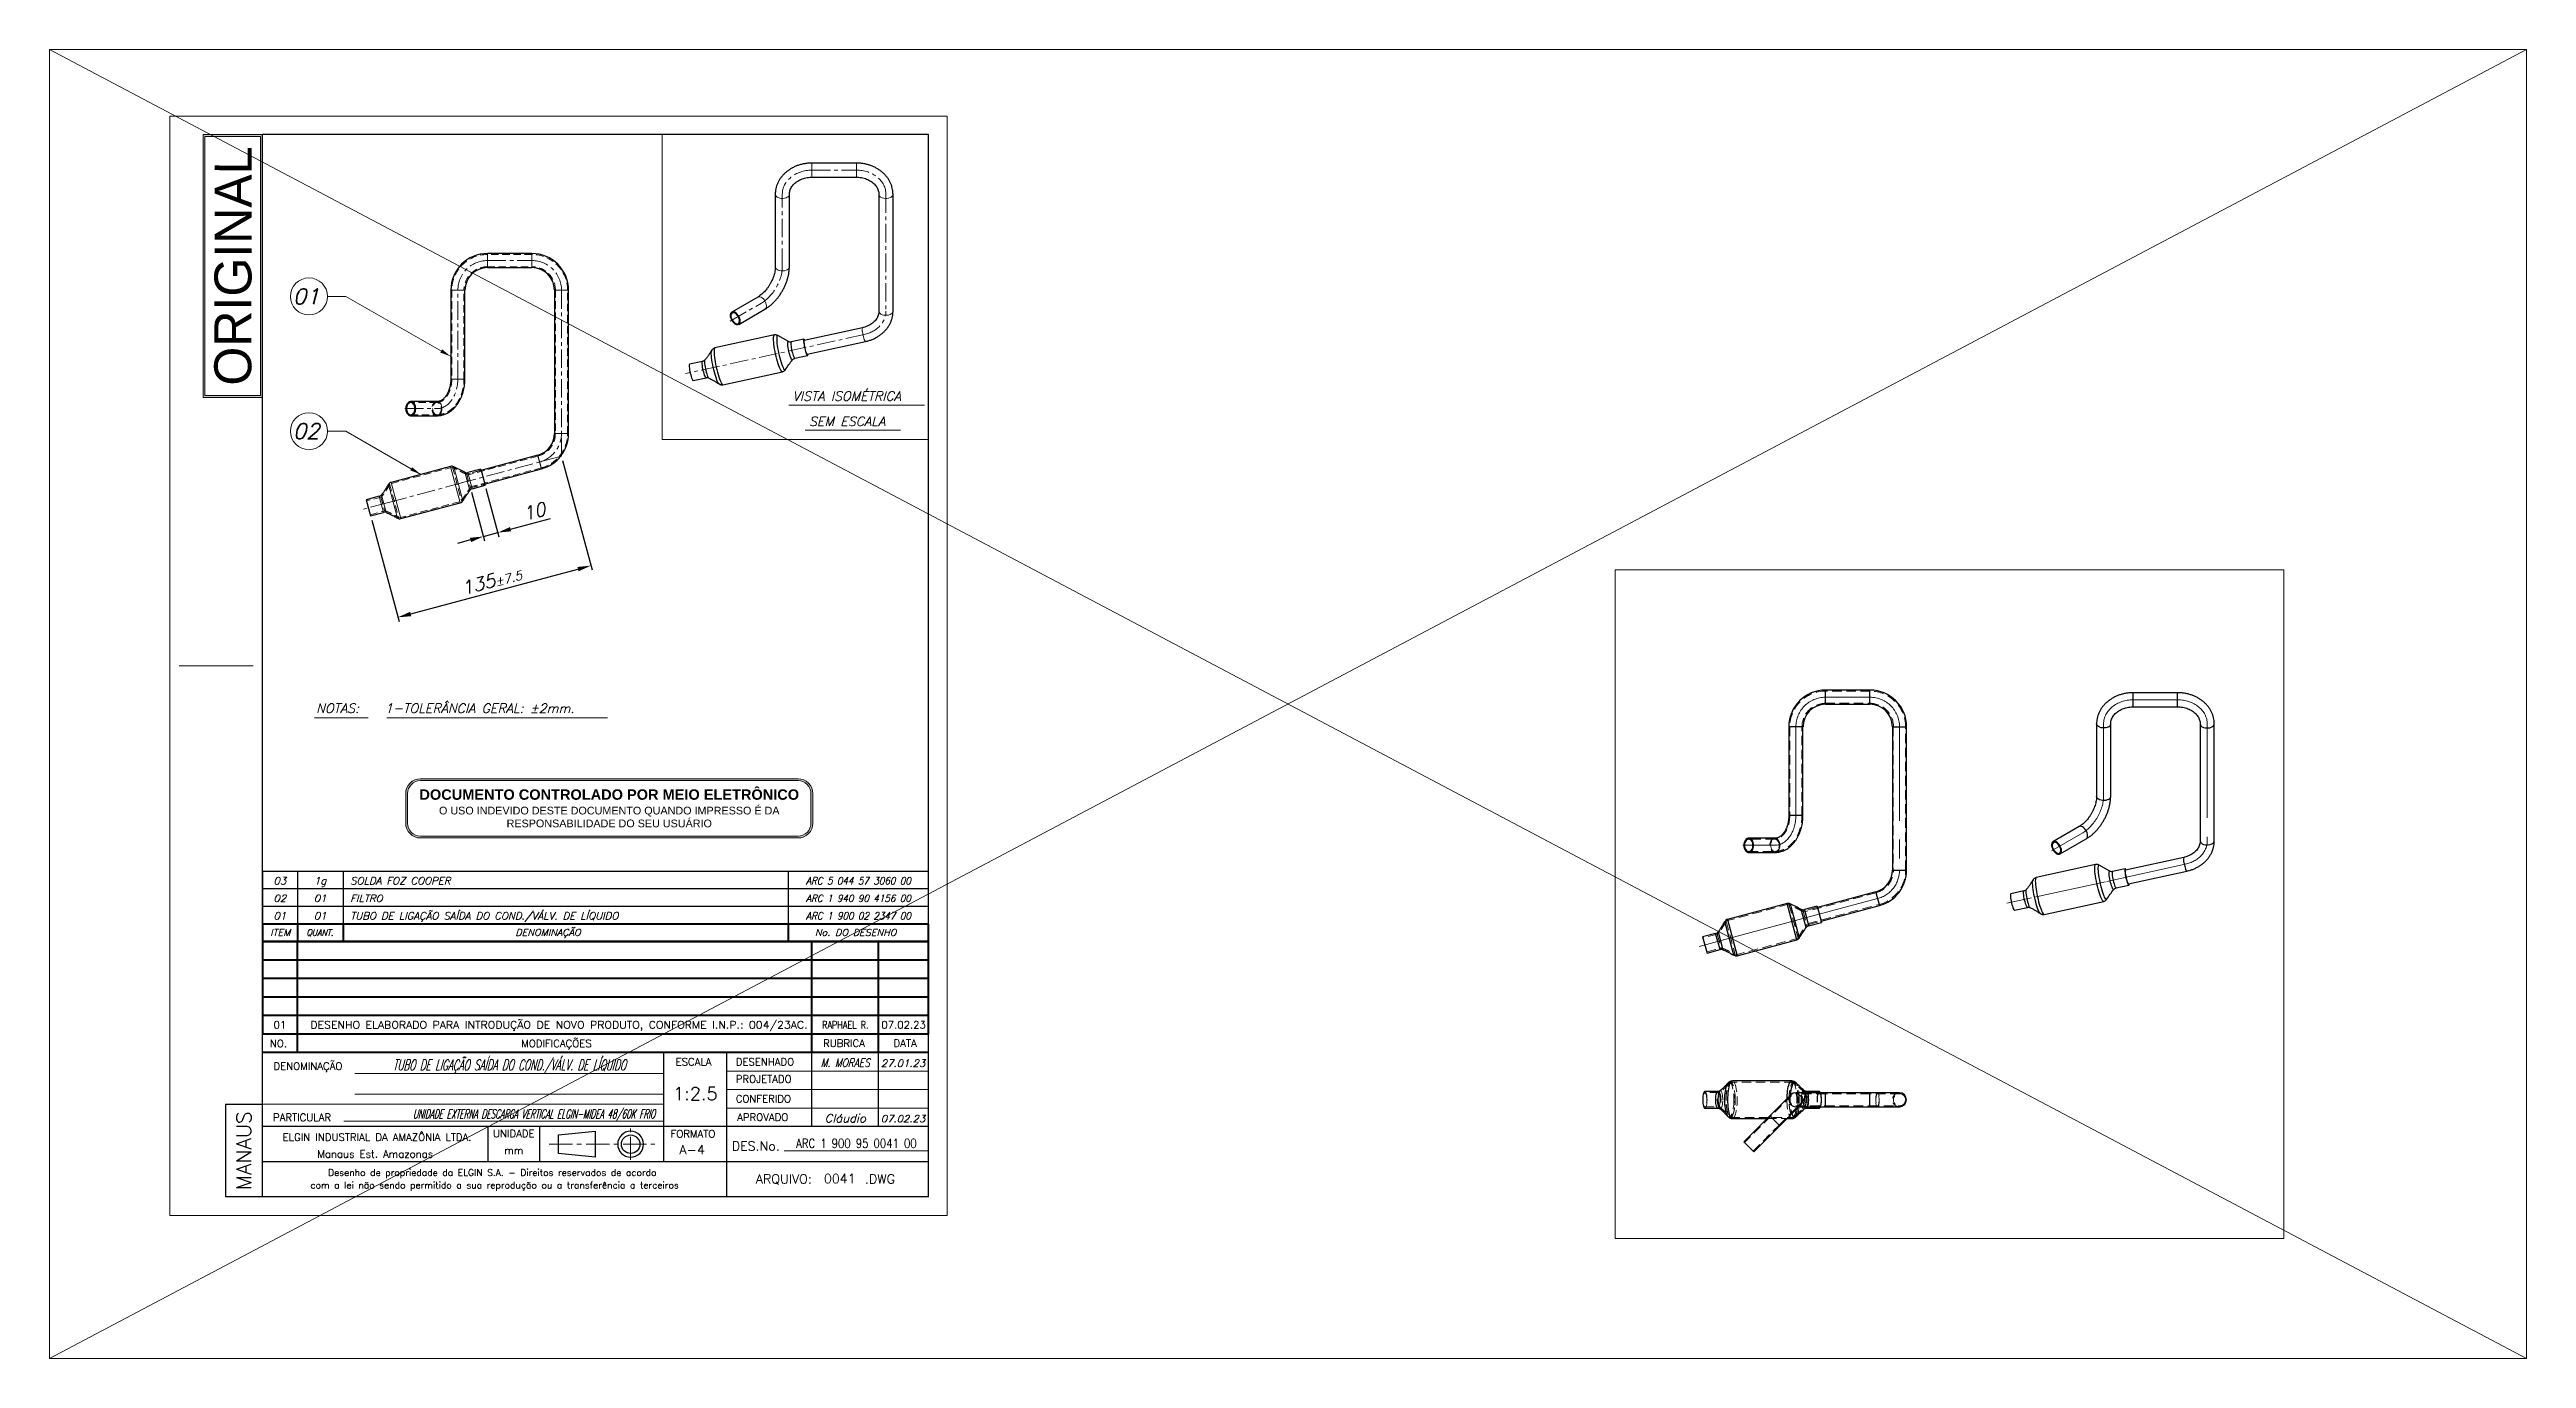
# Model space of a CAD drawing. Header units: millimetres. Extents: x -274 to 1592, y -149 to 3482.
# Drawn here: x -81 to 1592, y 1882 to 2766 of the extents above; entities that cross this region are included whole.
import ezdxf
from ezdxf.enums import TextEntityAlignment as Align

# ---------------------------------------------------------------- set-up
doc = ezdxf.new("R2010")
doc.units = ezdxf.units.MM
doc.header["$LTSCALE"] = 5
for name, pattern in [('CENTER', [2, 1.25, -0.25, 0.25, -0.25]), ('CENTERX2', [20.32, 12.7, -2.54, 2.54, -2.54]), ('DASHED', [0.75, 0.5, -0.25]), ('HIDDEN', [1.905, 1.27, -0.635])]:
    doc.linetypes.add(name, pattern=pattern)
for name, color, linetype, lineweight in [('Carimbo', 10, 'Continuous', 15), ('Dimensão', 252, 'Continuous', 13), ('LCentro', 1, 'CENTER', 15), ('LContorno', 7, 'Continuous', 30), ('LTexto', 7, 'Continuous', 25), ('LTracejada', 2, 'DASHED', 20), ('TEXTO', 3, 'Continuous', 25)]:
    doc.layers.add(name, color=color, linetype=linetype, lineweight=lineweight)
doc.styles.add('ARIAL', font='arial.ttf', dxfattribs={"height": 20})
doc.styles.add('ARIAL ELGIN', font='ARIAL.TTF')
doc.styles.add('romans', font='romans.shx', dxfattribs={"oblique": 15})
doc.dimstyles.new('romans', dxfattribs={"dimscale": 2, "dimtxt": 3, "dimasz": 3, "dimexe": 1, "dimexo": 1, "dimgap": 1.5, "dimtad": 1, "dimdsep": 46, "dimtxsty": 'romans', "dimcen": 0, "dimclrd": 256, "dimclre": 256, "dimclrt": 7, "dimaunit": 1, "dimadec": 0, "dimazin": 0, "dimtfac": 0.666666, "dimtmove": 0, "dimatfit": 3, "dimfxl": 1, "dimlwd": -1, "dimarcsym": 0})
doc.dimstyles.new('romans$0', dxfattribs={"dimscale": 3, "dimtxt": 3, "dimasz": 3, "dimexe": 1, "dimexo": 1, "dimgap": 1, "dimtad": 1, "dimdsep": 46, "dimtxsty": 'romans', "dimcen": 0, "dimclrt": 7, "dimaunit": 1, "dimadec": 0, "dimazin": 0, "dimtfac": 0.666666, "dimtmove": 0, "dimatfit": 3, "dimfxl": 1, "dimarcsym": 0})

msp = doc.modelspace()

# ---------------------------------------------------------------- texts
at = {"layer": 'TEXTO', "style": 'romans', "oblique": 15}
for s, p in [('VISTA ISOMÉTRICA', (420.722, 2528.657)), ('SEM ESCALA', (431.706, 2511.616)), ('1-TOLERÂNCIA GERAL: ±2mm.', (145.225, 2317.869)), ('NOTAS:', (98.864, 2317.869))]:
    msp.add_text(s, height=6.25, dxfattribs=at).set_placement(p)

# ---------------------------------------------------------------- blocks, each defined once
blk = doc.blocks.new('Acrésc. de Desenho')
at = {"layer": 'LContorno', "color": 3, "lineweight": 60}
for p, q in [((180, 4.74), (0, 4.74)), ((0, 4.74), (0, 0)), ((0, 0), (180, 0)), ((9.47, 4.74), (9.47, 0)), ((21.79, 4.74), (21.79, 0)), ((142.09, 4.74), (142.09, 0)), ((180, 0), (180, 4.74))]:
    blk.add_line(p, q, dxfattribs=at)
at = {"layer": 'TEXTO', "style": 'romans', "oblique": 15}
for s, height, width, p in [('ITEM', 1.83, 1.035276, (4.87, 2.45)), ('QUANT.', 1.757, 0.879985, (15.53, 2.42))]:
    blk.add_text(s, height=height, dxfattribs=dict(at, width=width)).set_placement(p, align=Align.MIDDLE_CENTER)
at = {"layer": 'TEXTO', "style": 'romans', "oblique": 15, "width": 1.035276}
for s, p in [('DENOMINAÇÃO', (77.18, 2.45)), ('No. DO DESENHO', (160.3, 2.45))]:
    blk.add_text(s, height=1.8299, dxfattribs=at).set_placement(p, align=Align.MIDDLE)
blk = doc.blocks.new('Modificações1')
at = {"layer": 'LContorno', "color": 3, "lineweight": 60}
for p, q in [((180, 5), (0, 5)), ((0, 5), (0, 0)), ((180, 0), (0, 0)), ((9.5, 0), (9.5, 5)), ((148.5, 0), (148.5, 5)), ((166.5, 0), (166.5, 5)), ((180, 0), (180, 5))]:
    blk.add_line(p, q, dxfattribs=at)
at = {"layer": 'TEXTO', "style": 'romans'}
for tag, p in [('Nº', (4.75, 2.5)), ('RÚBRICA', (157.5, 2.5)), ('DATA', (173.25, 2.5))]:
    blk.add_attdef(tag, text='', height=2, dxfattribs=at).set_placement(p, align=Align.MIDDLE_CENTER)
blk.add_attdef('MODIFICAÇÕES', text='', height=2, dxfattribs=at).set_placement((12.975, 2.5), align=Align.MIDDLE_LEFT)
blk = doc.blocks.new('Acrésc. de Desenho1')
at = {"layer": 'LContorno', "color": 3}
for p, q in [((180, 4.74), (0, 4.74)), ((0, 4.74), (0, 0)), ((180, 0), (0, 0)), ((9.47, 4.74), (9.47, 0)), ((21.79, 4.74), (21.79, 0)), ((142.09, 4.74), (142.09, 0)), ((180, 0), (180, 4.74))]:
    blk.add_line(p, q, dxfattribs=at)
at = {"layer": 'TEXTO', "style": 'romans', "oblique": 15, "width": 1.035276}
for tag, p in [('ITEM', (4.74, 0.66)), ('QUANT.', (15.63, 0.66)), ('NºDESENHO', (161.04, 0.66))]:
    blk.add_attdef(tag, text='', height=1.93, dxfattribs=at).set_placement(p, align=Align.BOTTOM_CENTER)
blk.add_attdef('DENOMINAÇÃO', text='', height=1.93, dxfattribs=at).set_placement((23.75, 0.66), align=Align.BOTTOM_LEFT)
blk = doc.blocks.new('A4')
at = {"layer": 'Dimensão'}
for p, q in [((-0.01, 0), (-0.01, 297)), ((209.99, 297), (-0.01, 297)), ((209.99, 0), (209.99, 297)), ((2.49, 148.5), (22.49, 148.5)), ((133.49, 38.38), (49.99, 38.38)), ((150.49, 39), (204.99, 39)), ((150.49, 34), (204.99, 34)), ((191.49, 39), (173.49, 39)), ((133.49, 30.12), (24.99, 30.12)), ((133.49, 32.75), (49.99, 32.75)), ((150.49, 29), (204.99, 29)), ((133.49, 25.5), (46.99, 25.5)), ((204.99, 17.5), (165.99, 17.5)), ((209.99, 0), (-0.01, 0))]:
    blk.add_line(p, q, dxfattribs=at)
at = {"layer": 'LCentro'}
for p, q in [((124.49, 15), (124.49, 23.5)), ((102.49, 19.25), (130.99, 19.25))]:
    blk.add_line(p, q, dxfattribs=at)
at = {"layer": 'LContorno', "color": 3}
for p, q in [((24.99, 5), (24.99, 292)), ((204.99, 292), (24.99, 292)), ((204.99, 5), (204.99, 292)), ((133.49, 14.5), (133.49, 44)), ((150.49, 5), (150.49, 44)), ((173.49, 24), (173.49, 44)), ((191.49, 24), (191.49, 44)), ((14.99, 30), (14.99, 5)), ((24.99, 30), (14.99, 30)), ((204.99, 24), (24.99, 24)), ((85.99, 14.5), (85.99, 24)), ((99.99, 14.5), (99.99, 24)), ((204.99, 14.5), (24.99, 14.5)), ((204.99, 5), (14.99, 5))]:
    blk.add_line(p, q, dxfattribs=at)
at = {"layer": 'LContorno', "color": 3, "lineweight": 50}
for p, q in [((204.99, 49), (24.99, 49)), ((34.49, 44), (34.49, 49)), ((173.49, 44), (173.49, 49)), ((191.49, 44), (191.49, 49)), ((204.99, 44), (24.99, 44))]:
    blk.add_line(p, q, dxfattribs=at)
at = {"layer": 'LContorno'}
for p, q in [((104.99, 21.75), (114.94, 22.74)), ((104.99, 19.25), (104.99, 21.75)), ((114.94, 22.74), (114.94, 15.74)), ((104.99, 16.74), (104.99, 19.24)), ((114.94, 15.74), (104.99, 16.74))]:
    blk.add_line(p, q, dxfattribs=at)
for major_axis, start_param, end_param in [((2.47, 2.47), 5.497787, 11.780972), ((-1.77, 1.77), 3.926991, 10.210176)]:
    blk.add_ellipse((124.49, 19.25), major_axis=major_axis, ratio=1, start_param=start_param, end_param=end_param, dxfattribs=at)
at = {"layer": 'LContorno', "style": 'romans'}
blk.add_text('MANAUS', height=4, rotation=90, dxfattribs=at).set_placement((19.99, 17.5), align=Align.MIDDLE)
blk.add_text('A-4', height=2.5, dxfattribs=at).set_placement((137.67, 15.78), align=Align.BOTTOM_LEFT)
at = {"layer": 'LContorno', "style": 'romans', "oblique": 15, "width": 2.742105}
blk.add_attdef('DENOMINAÇÃO', text='', height=2.9, rotation=0.17793, dxfattribs=at).set_placement((51.25, 39.09), (132.24, 39.34), align=Align.FIT)
at = {"layer": 'LContorno', "style": 'romans', "oblique": 15}
for tag, height, width, p in [('NOME1', 2.22, 1.035276, (182.49, 39.49)), ('DATA1', 1.93, 0.9, (198.08, 39.59)), ('NOME2', 2.22, 1.035276, (182.49, 34.49)), ('DATA2', 1.93, 0.9, (198.08, 34.59)), ('NOME3', 2.22, 1.035276, (182.49, 24.49)), ('DATA3', 1.93, 0.9, (198.08, 24.59))]:
    blk.add_attdef(tag, text='', height=height, dxfattribs=dict(at, width=width)).set_placement(p, align=Align.BOTTOM_CENTER)
for tag, height, width, p, p2 in [('DENOMINAÇÃO1', 2.9, 2.574799, (51.25, 33.72), (132.24, 33.72)), ('PARTICULAR', 2.41, 4.089453, (47.62, 26.3), (132.24, 26.3))]:
    blk.add_attdef(tag, text='', height=height, dxfattribs=dict(at, width=width)).set_placement(p, p2, align=Align.FIT)
at = {"layer": 'LContorno', "style": 'romans'}
for tag, height, p in [('ESC.', 3.5, (141.99, 30.12)), ('ARQUIVO', 2.5, (181, 7.98))]:
    blk.add_attdef(tag, text='', height=height, dxfattribs=at).set_placement(p, align=Align.BOTTOM_CENTER)
at = {"layer": 'LContorno', "style": 'romans', "width": 0.85}
blk.add_attdef('NºDESENHO', text='', height=2.5, dxfattribs=at).set_placement((185.49, 17.5), align=Align.BOTTOM_CENTER)
at = {"layer": 'LTexto', "style": 'romans'}
for s, height, p in [('NO.', 2, (29.34, 45.49)), ('MODIFICAÇÕES', 2, (104.44, 45.49)), ('RUBRICA', 2, (182.14, 45.52)), ('DATA', 2, (198.66, 45.52)), ('DENOMINAÇÃO', 2, (37.31, 39.37)), ('ESCALA', 2, (141.5, 40.5)), ('PARTICULAR', 2, (35.72, 25.51)), ('DES.No.', 2.5, (158.31, 17.52)), ('ARQUIVO:       .DWG', 2.5, (177.13, 8.62))]:
    blk.add_text(s, height=height, dxfattribs=at).set_placement(p, align=Align.CENTER)
for s, p in [('DESENHADO', (152.89, 42.49)), ('PROJETADO', (152.89, 37.87)), ('CONFERIDO', (152.89, 32.55)), ('APROVADO', (153.28, 27.53))]:
    blk.add_text(s, height=2, dxfattribs=at).set_placement(p, align=Align.TOP_LEFT)
for s, height, p in [('ELGIN INDUSTRIAL DA AMAZÔNIA LTDA. ', 2, (56.66, 21.14)), ('UNIDADE', 2, (92.92, 22.13)), ('Manaus Est. Amazonas', 2, (55.49, 16.62)), ('mm', 2, (92.92, 17.61)), ('com a lei não sendo permitido a sua reprodução ou a transferência a terceiros', 1.8, (87.74, 8.19)), ('Desenho de propriedade da ELGIN S.A. - Direitos reservados de acordo ', 1.8, (87.74, 11.59))]:
    blk.add_text(s, height=height, dxfattribs=at).set_placement(p, align=Align.MIDDLE_CENTER)
blk.add_text('FORMATO', height=2, dxfattribs=at).set_placement((135.29, 20.46), align=Align.BOTTOM_LEFT)
blk = doc.blocks.new('Carimbo Original PRETO')
at = {"layer": 'LCentro'}
h = blk.add_hatch(color=3, dxfattribs=at)
h.paths.add_polyline_path([(-16, -71), (0, -71), (0, 0), (-16, 0)])
h.paths.add_polyline_path([(-15.5, -0.5), (-0.5, -0.5), (-0.5, -70.5), (-15.5, -70.5)], flags=16)
at = {"layer": 'LCentro', "color": 3, "linetype": 'Continuous'}
for points in [[(0, -71), (0, 0), (-16, 0), (-16, -71)], [(-0.5, -70.5), (-0.5, -0.5), (-15.5, -0.5), (-15.5, -70.5)]]:
    blk.add_lwpolyline(points, close=True, dxfattribs=at)
at = {"layer": 'LCentro', "color": 3, "style": 'ARIAL ELGIN', "width": 0.968396}
blk.add_text('ORIGINAL', height=10, rotation=89.88333, dxfattribs=at).set_placement((-2.99, -67.83), (-2.86, -3.23), align=Align.FIT)
blk = doc.blocks.new('Carimbo Cópia Controlada')
h = blk.add_hatch(color=10)
h.paths.add_polyline_path([(106, 0, 0.414214), (110, 4), (110, 12, 0.414214), (106, 16), (4, 16, 0.414214), (0, 12), (0, 4, 0.414214), (4, 0)])
h.paths.add_polyline_path([(4, 0.5, -0.414214), (0.5, 4), (0.5, 12, -0.414214), (4, 15.5), (106, 15.5, -0.414214), (109.5, 12), (109.5, 4, -0.414214), (106, 0.5)], flags=16)
h.paths.add_polyline_path([(3.02, 0.75), (106.86, 0.75), (106.86, 14.69), (3.02, 14.69)], flags=8)
at = {"layer": 'Carimbo', "color": 10}
for points in [[(4, 0), (106, 0, 0.414214), (110, 4), (110, 12, 0.414214), (106, 16), (4, 16, 0.414214), (0, 12), (0, 4, 0.414214)], [(4, 0.5), (106, 0.5, 0.414214), (109.5, 4), (109.5, 12, 0.414214), (106, 15.5), (4, 15.5, 0.414214), (0.5, 12), (0.5, 4, 0.414214)]]:
    blk.add_lwpolyline(points, format="xyb", close=True, dxfattribs=at)
at = {"layer": 'Carimbo', "color": 10, "insert": (55, 8), "char_height": 2.5, "attachment_point": 5, "style": 'ARIAL'}
blk.add_mtext('{\\fArial|b1|i0|c0|p34;\\H1.125x;\\Q0;DOCUMENTO CONTROLADO POR MEIO ELETRÔNICO\\P\\fArial|b0|i0|c0|p34;\\H0.74074x;O USO INDEVIDO DESTE DOCUMENTO QUANDO IMPRESSO É DA\\PRESPONSABILIDADE DO SEU USUÁRIO}', dxfattribs=at)
blk = doc.blocks.new('11')
at = {"color": 7, "linetype": 'Continuous', "lineweight": 25}
for p, q in [((111.5, 172), (81.5, 172)), ((81.5, 163.9), (81.5, 172)), ((111.5, 163.9), (111.5, 172)), ((81.5, 162.5), (81.5, 163.9)), ((81.5, 162.5), (111.5, 162.5)), ((111.5, 162.5), (111.5, 163.9)), ((56.7, 147.3), (56.7, 87.3)), ((64.8, 147.3), (56.7, 147.3)), ((66.2, 147.3), (64.8, 147.3)), ((66.2, 87.3), (66.2, 147.3)), ((126.7, 147.3), (126.7, 50.6)), ((126.7, 147.3), (128.1, 147.3)), ((128.1, 147.3), (136.2, 147.3)), ((136.2, 50.6), (136.2, 147.3)), ((64.8, 87.3), (56.7, 87.3)), ((66.2, 87.3), (64.8, 87.3)), ((47.3, 72), (29.6, 72)), ((29.6, 62.5), (47.3, 62.5)), ((126.7, 50.6), (128.1, 50.6)), ((128.1, 50.6), (136.2, 50.6)), ((115.4, 35.9), (76, 25.3)), ((115.4, 35.9), (115.8, 34.5)), ((115.8, 34.5), (117.9, 26.6)), ((55.5, 28), (15.3, 17.2)), ((15.3, 17.2), (21.9, -7.3)), ((62.1, 3.5), (55.5, 28)), ((57.6, 27.8), (63.8, 4.7)), ((68.4, 11.8), (65.1, 24)), ((75.8, 26.2), (67.2, 23.9)), ((67.2, 23.9), (70.1, 12.9)), ((75.8, 26.2), (78.7, 15.2)), ((78.5, 16.1), (117.9, 26.6)), ((7.3, 7.8), (-1.5, 5.5)), ((-1.5, 5.5), (1.5, -5.5)), ((10.3, -3.1), (7.3, 7.8)), ((8.9, 8.8), (12.1, -3.2)), ((19.6, -7), (13.5, 15.9)), ((21.9, -7.3), (62.1, 3.5)), ((70.1, 12.9), (78.7, 15.2)), ((1.5, -5.5), (10.3, -3.1))]:
    blk.add_line(p, q, dxfattribs=at)
at = {"color": 7, "linetype": 'HIDDEN', "lineweight": 18}
for p, q in [((81.5, 172), (81.5, 162.5)), ((81.5, 163.2), (81.5, 171.4)), ((111.5, 171.4), (81.5, 171.4)), ((111.5, 172), (111.5, 162.5)), ((111.5, 171.4), (111.5, 163.2)), ((81.5, 163.2), (111.5, 163.2)), ((56.7, 147.3), (66.2, 147.3)), ((57.3, 147.3), (57.3, 87.3)), ((65.5, 147.3), (57.4, 147.3)), ((65.6, 87.3), (65.6, 147.3)), ((136.2, 147.3), (126.7, 147.3)), ((127.3, 147.3), (127.3, 50.6)), ((127.4, 147.3), (135.5, 147.3)), ((135.6, 50.6), (135.6, 147.3)), ((56.7, 87.3), (66.2, 87.3)), ((57.4, 87.3), (65.5, 87.3)), ((47.3, 71.4), (29.6, 71.4)), ((29.6, 63.2), (47.3, 63.2)), ((136.2, 50.6), (126.7, 50.6)), ((127.4, 50.6), (135.5, 50.6)), ((115.6, 35.2), (67.6, 22.4)), ((117.9, 26.6), (115.4, 35.9)), ((117.7, 27.3), (115.6, 35.2)), ((56.8, 27.5), (14.3, 16.2)), ((21.9, -7.3), (15.3, 17.2)), ((55.5, 28), (62.1, 3.5)), ((56.8, 27.5), (63, 4.6)), ((63.8, 4.7), (57.6, 27.8)), ((65.1, 24), (68.4, 11.8)), ((76, 25.4), (66.4, 22.8)), ((66.4, 22.8), (68.9, 13.4)), ((67.4, 23), (67.2, 23.9)), ((76, 25.3), (67.4, 23)), ((67.4, 23), (67.8, 21.7)), ((67.8, 21.7), (69.9, 13.8)), ((69.7, 14.4), (117.7, 27.3)), ((8.4, 7.3), (-1.3, 4.7)), ((7.3, 7.8), (10.3, -3.1)), ((8.4, 7.3), (10.9, -2.1)), ((12.1, -3.2), (8.9, 8.8)), ((13.5, 15.9), (19.6, -7)), ((14.3, 16.2), (20.5, -6.8)), ((20.5, -6.8), (63, 4.6)), ((68.9, 13.4), (78.5, 16)), ((69.9, 13.8), (78.5, 16.1)), ((70.1, 12.9), (69.9, 13.8)), ((1.3, -4.7), (10.9, -2.1))]:
    blk.add_line(p, q, dxfattribs=at)
at = {"color": 7, "linetype": 'CENTERX2', "lineweight": 18}
for p, q in [((81.5, 167.3), (111.5, 167.3)), ((61.5, 87.3), (61.5, 147.3)), ((131.5, 147.3), (131.5, 50.6)), ((25.6, 67.3), (47.3, 67.3)), ((13.5, 3.6), (63.8, 17.1)), ((116.6, 31.3), (63.8, 17.1)), ((13.5, 3.6), (-3.9, -1))]:
    blk.add_line(p, q, dxfattribs=at)
at = {"color": 7, "linetype": 'Continuous', "lineweight": 25, "flags": 128}
for points in [[(33, 67.3), (32.9, 68.3), (32.7, 69.2), (32.4, 70.1), (31.9, 70.8), (31.3, 71.4), (30.7, 71.8), (30, 72), (29.3, 72), (28.6, 71.8), (27.9, 71.4), (27.4, 70.8), (26.9, 70.1), (26.6, 69.2), (26.3, 68.3), (26.3, 67.3), (26.3, 66.3), (26.6, 65.3), (26.9, 64.5), (27.4, 63.7), (27.9, 63.2), (28.6, 62.8), (29.3, 62.5), (30, 62.5), (30.7, 62.8), (31.3, 63.2), (31.9, 63.7), (32.4, 64.5), (32.7, 65.3), (32.9, 66.3), (33, 67.3)], [(32.5, 67.3), (32.5, 68.2), (32.3, 69.1), (31.9, 69.8), (31.4, 70.5), (30.9, 71), (30.3, 71.3), (29.6, 71.4), (29, 71.3), (28.4, 71), (27.8, 70.5), (27.4, 69.8), (27, 69.1), (26.8, 68.2), (26.7, 67.3), (26.8, 66.4), (27, 65.5), (27.4, 64.7), (27.8, 64.1), (28.4, 63.6), (29, 63.3), (29.6, 63.2), (30.3, 63.3), (30.9, 63.6), (31.4, 64.1), (31.9, 64.7), (32.3, 65.5), (32.5, 66.4), (32.5, 67.3)], [(50.7, 67.3), (50.6, 68.3), (50.4, 69.2), (50, 70.1), (49.6, 70.8), (49, 71.4), (48.3, 71.8), (47.7, 72), (47.3, 72)], [(47.3, 62.5), (47.7, 62.5), (48.3, 62.8), (49, 63.2), (49.6, 63.7), (50, 64.5), (50.4, 65.3), (50.6, 66.3), (50.7, 67.3)]]:
    blk.add_lwpolyline(points, dxfattribs=at)
at = {"color": 7, "linetype": 'HIDDEN', "lineweight": 18, "flags": 128}
for points in [[(47.3, 72), (47, 72), (46.3, 71.8), (45.6, 71.4), (45.1, 70.8), (44.6, 70.1), (44.2, 69.2), (44, 68.3), (43.9, 67.3), (44, 66.3), (44.2, 65.3), (44.6, 64.5), (45.1, 63.7), (45.6, 63.2), (46.3, 62.8), (47, 62.5), (47.3, 62.5)], [(44.4, 67.3), (44.5, 66.4), (44.7, 65.5), (45, 64.7), (45.5, 64.1), (46, 63.6), (46.7, 63.3), (47.3, 63.2), (48, 63.3), (48.6, 63.6), (49.1, 64.1), (49.6, 64.7), (49.9, 65.5), (50.1, 66.4), (50.2, 67.3), (50.1, 68.2), (49.9, 69.1), (49.6, 69.8), (49.1, 70.5), (48.6, 71), (48, 71.3), (47.3, 71.4), (46.7, 71.3), (46, 71), (45.5, 70.5), (45, 69.8), (44.7, 69.1), (44.5, 68.2), (44.4, 67.3)]]:
    blk.add_lwpolyline(points, dxfattribs=at)
at = {"color": 7, "linetype": 'Continuous', "lineweight": 25}
for centre, radius, start, end in [((81.5, 147.3), 24.8, 90, 180), ((111.5, 147.3), 24.8, 0, 90), ((81.5, 147.3), 15.2, 90, 180), ((111.5, 147.3), 15.2, 0, 90), ((111.5, 50.6), 15.2, 285, 0), ((111.5, 50.6), 24.8, 285, 0), ((16.1, 14.4), 3, 105, 149.9758), ((56.3, 25.1), 3, 62.8621, 105), ((66.4, 26.8), 3, 244.7852, 285), ((6.6, 10.7), 3, 285, 319.8841), ((61.3, 6.4), 3, 285, 327.1379), ((70.9, 10), 3, 105, 145.2148), ((11, -6), 3, 70.1159, 105), ((21.1, -4.4), 3, 240.0242, 285)]:
    blk.add_arc(centre, radius, start, end, dxfattribs=at)
at = {"color": 7, "linetype": 'HIDDEN', "lineweight": 18}
for centre, radius, start, end in [((81.5, 147.3), 24.1, 90, 180), ((111.5, 147.3), 24.1, 0, 90), ((81.5, 147.3), 15.9, 90, 180), ((111.5, 147.3), 15.9, 0, 90), ((111.5, 50.6), 15.9, 285, 0), ((111.5, 50.6), 24.1, 285, 0)]:
    blk.add_arc(centre, radius, start, end, dxfattribs=at)
at = {"color": 7, "linetype": 'CENTERX2', "lineweight": 18}
for centre, start, end in [((81.5, 147.3), 90, 180), ((111.5, 147.3), 0, 90), ((111.5, 50.6), 285, 0)]:
    blk.add_arc(centre, 20, start, end, dxfattribs=at)
blk.add_ellipse((47.3, 87.3), major_axis=(0, -20), ratio=0.707107, start_param=0, end_param=1.570796, dxfattribs=at)
at = {"color": 7, "linetype": 'Continuous', "lineweight": 25}
for points, knots in [([(47.3, 62.5), (47.7, 62.5), (48.5, 62.5), (49.9, 62.7), (51.5, 63.1), (53.1, 63.6), (54.6, 64.3), (56, 65.2), (57.4, 66.2), (58.7, 67.4), (60, 68.8), (61.1, 70.2), (62.2, 71.8), (63.1, 73.5), (63.9, 75.3), (64.6, 77.2), (65.2, 79.2), (65.7, 81.2), (66, 83.2), (66.2, 85.3), (66.2, 86.6), (66.2, 87.3)], [0, 0, 0, 0, 0.032798, 0.084103, 0.135419, 0.186923, 0.238779, 0.291111, 0.343999, 0.397468, 0.451487, 0.505984, 0.56086, 0.616009, 0.671332, 0.726751, 0.782203, 0.837654, 0.893096, 0.94853, 1, 1, 1, 1]), ([(56.7, 87.3), (56.7, 87), (56.7, 86.2), (56.6, 84.8), (56.4, 83.3), (56, 81.7), (55.6, 80.2), (55.1, 78.9), (54.5, 77.6), (53.8, 76.4), (53.1, 75.4), (52.3, 74.5), (51.5, 73.7), (50.7, 73.1), (49.8, 72.6), (49, 72.3), (48.1, 72.1), (47.6, 72.1), (47.3, 72)], [0, 0, 0, 0, 0.032084, 0.095688, 0.159232, 0.222643, 0.285884, 0.348929, 0.411781, 0.474476, 0.537112, 0.599802, 0.662799, 0.726508, 0.79154, 0.858785, 0.929433, 1, 1, 1, 1]), ([(65.1, 24), (63.9, 24.6), (61.4, 25.9), (58.9, 27.1), (57.6, 27.8)], [0, 0, 0, 0, 0.496068, 1, 1, 1, 1]), ([(13.5, 15.9), (13, 15.1), (12.2, 13.7), (11, 11.7), (9.9, 10.1), (9.2, 9.2), (8.9, 8.8)], [0, 0, 0, 0, 0.310788, 0.580258, 0.809518, 1, 1, 1, 1]), ([(63.8, 4.7), (64.6, 5.9), (66.1, 8.3), (67.7, 10.6), (68.4, 11.8)], [0, 0, 0, 0, 0.503932, 1, 1, 1, 1]), ([(12.1, -3.2), (12.6, -3.4), (13.7, -3.8), (15.4, -4.7), (17.4, -5.7), (18.8, -6.6), (19.6, -7)], [0, 0, 0, 0, 0.190482, 0.419742, 0.689212, 1, 1, 1, 1])]:
    blk.add_open_spline(points, degree=3, knots=knots, dxfattribs=at)
at = {"color": 7, "linetype": 'HIDDEN', "lineweight": 18}
for points, knots in [([(47.3, 63.2), (47.6, 63.2), (48.5, 63.2), (49.9, 63.4), (51.4, 63.7), (52.9, 64.3), (54.4, 65), (55.8, 65.9), (57.1, 66.9), (58.4, 68.1), (59.6, 69.4), (60.7, 70.8), (61.8, 72.4), (62.7, 74.1), (63.5, 75.9), (64.1, 77.8), (64.7, 79.7), (65.1, 81.7), (65.4, 83.8), (65.5, 85.6), (65.6, 86.8), (65.6, 87.3)], [0, 0, 0, 0, 0.0326, 0.084762, 0.136943, 0.189319, 0.242051, 0.295258, 0.349009, 0.403313, 0.458128, 0.513374, 0.568951, 0.624756, 0.6807, 0.736715, 0.792746, 0.848769, 0.904782, 0.960788, 1, 1, 1, 1]), ([(57.3, 87.3), (57.3, 87), (57.3, 86.2), (57.2, 84.8), (57, 83.2), (56.7, 81.6), (56.2, 80.1), (55.7, 78.6), (55.1, 77.3), (54.4, 76.1), (53.6, 75), (52.8, 74.1), (52, 73.3), (51.1, 72.6), (50.2, 72.1), (49.3, 71.7), (48.3, 71.4), (47.7, 71.4), (47.3, 71.4)], [0, 0, 0, 0, 0.032043, 0.095209, 0.158327, 0.221335, 0.284201, 0.346906, 0.40945, 0.471866, 0.534231, 0.59664, 0.659302, 0.722545, 0.786855, 0.852911, 0.921564, 1, 1, 1, 1]), ([(66.4, 22.6), (65.8, 22.8), (64.6, 23.4), (62.4, 24.5), (59.8, 25.8), (57.9, 26.7), (56.9, 27.3)], [0, 0, 0, 0, 0.176746, 0.401876, 0.676074, 1, 1, 1, 1]), ([(14.4, 15.8), (14, 15.2), (13.3, 14), (12.3, 12.4), (11.5, 11.1), (10.9, 10.1), (10.3, 9.3), (9.8, 8.7), (9.2, 7.9), (8.7, 7.4), (8.4, 7.2)], [0, 0, 0, 0, 0.214488, 0.393243, 0.537986, 0.650025, 0.730375, 0.799554, 0.889653, 1, 1, 1, 1]), ([(62.9, 4.8), (63.6, 5.9), (64.9, 8), (66.9, 11), (68.2, 12.8), (68.8, 13.7)], [0, 0, 0, 0, 0.364803, 0.698388, 1, 1, 1, 1]), ([(10.9, -2), (11.3, -2.1), (11.9, -2.3), (12.8, -2.6), (13.6, -2.9), (14.4, -3.3), (15.5, -3.8), (16.9, -4.5), (18.5, -5.5), (19.7, -6.1), (20.4, -6.5)], [0, 0, 0, 0, 0.110347, 0.200446, 0.269625, 0.349975, 0.462014, 0.606757, 0.785512, 1, 1, 1, 1])]:
    blk.add_open_spline(points, degree=3, knots=knots, dxfattribs=at)
blk = doc.blocks.new('*D114')
at = {"layer": 'Defpoints', "color": 0}
for p in [(264.6, 2491.3), (134.2, 2456.3), (284.4, 2417.3)]:
    blk.add_point(p, dxfattribs=at)
at = {"layer": 'Dimensão', "color": 0, "lineweight": -2}
for p, q in [((265.3, 2488.4), (285.2, 2414.4)), ((136.4, 2448), (154.8, 2379.5)), ((162.7, 2384.7), (275.7, 2415))]:
    blk.add_line(p, q, dxfattribs=at)
at = {"layer": 'Dimensão', "color": 0}
for points in [[(276.1, 2413.5), (275.3, 2416.4), (284.4, 2417.3)], [(162.3, 2386.1), (163.1, 2383.2), (154, 2382.4)]]:
    blk.add_solid(points, dxfattribs=at)
at = {"layer": 'Dimensão', "color": 7, "insert": (217.2, 2407.1), "char_height": 9, "attachment_point": 5, "rotation": 15, "style": 'romans'}
blk.add_mtext('135{\\H5.999994;%%p7.5}', dxfattribs=at)
blk = doc.blocks.new('*D115')
at = {"layer": 'Defpoints', "color": 0}
for p in [(203, 2469.8), (212.7, 2472.4), (221.5, 2439.6)]:
    blk.add_point(p, dxfattribs=at)
at = {"layer": 'Dimensão', "color": 0, "lineweight": -2}
for p, q in [((203.8, 2466.9), (212.6, 2434.1)), ((213.4, 2469.5), (222.2, 2436.7)), ((230.2, 2441.9), (257.1, 2449.1)), ((203.1, 2434.7), (194.4, 2432.3)), ((211.8, 2437), (221.5, 2439.6))]:
    blk.add_line(p, q, dxfattribs=at)
at = {"layer": 'Dimensão', "color": 0}
for points in [[(229.8, 2443.4), (230.5, 2440.5), (221.5, 2439.6)], [(203.5, 2433.2), (202.7, 2436.1), (211.8, 2437)]]:
    blk.add_solid(points, dxfattribs=at)
at = {"layer": 'Dimensão', "color": 7, "insert": (246, 2453.9), "char_height": 9, "attachment_point": 5, "rotation": 15, "style": 'romans'}
blk.add_mtext('10', dxfattribs=at)
blk = doc.blocks.new('InsCirculo')
at = {"layer": 'Dimensão'}
blk.add_circle((0, 0), 5, dxfattribs=at)
at = {"layer": 'TEXTO', "style": 'romans', "oblique": 15}
blk.add_attdef('00', text='', height=4.17, dxfattribs=at).set_placement((-0.76, 0), align=Align.MIDDLE_CENTER)
blk = doc.blocks.new('Modificações1 - AJUSTAR')
at = {"layer": 'LContorno', "color": 3, "lineweight": 60}
for p, q in [((180, 5), (0, 5)), ((0, 5), (0, 0)), ((180, 0), (0, 0)), ((9.5, 0), (9.5, 5)), ((148.5, 0), (148.5, 5)), ((166.5, 0), (166.5, 5)), ((180, 0), (180, 5))]:
    blk.add_line(p, q, dxfattribs=at)
at = {"layer": 'TEXTO', "style": 'romans'}
for tag, p in [('Nº', (4.75, 2.5)), ('RÚBRICA', (157.5, 2.5)), ('DATA', (173.25, 2.5))]:
    blk.add_attdef(tag, text='', height=2, dxfattribs=at).set_placement(p, align=Align.MIDDLE_CENTER)
blk.add_attdef('MODIFICAÇÕES', text='', height=2, dxfattribs=at).set_placement((12.97, 1.5), (147.31, 1.5), align=Align.FIT)

# ---------------------------------------------------------------- dimensions: what is measured, and where the dimension line sits
at = {"layer": 'Dimensão'}
dim = msp.add_linear_dim(base=(284.374, 2417.291), p1=(134.154, 2456.32), p2=(264.554, 2491.261), angle=15, dimstyle='romans$0', override={"dimtol": 1, "dimlim": 0, "dimtp": 7.5, "dimtm": 7.5}, dxfattribs=at)
dim.commit()
dim.dimension.update_dxf_attribs({"geometry": '*D114', "text_midpoint": (219.174, 2399.821), "dimtype": 161})
dim = msp.add_aligned_dim(p1=(203.001, 2469.837), p2=(212.661, 2472.426), distance=-34, dimstyle='romans$0', dxfattribs=at)
dim.commit()
dim.dimension.update_dxf_attribs({"geometry": '*D115', "text_midpoint": (246.026, 2453.931)})

# ---------------------------------------------------------------- linework, layer by layer
at = {"color": 7, "linetype": 'Continuous', "lineweight": 25}
for p, q in [((1356.16, 2331.498), (1326.16, 2331.498)), ((1326.16, 2321.973), (1326.16, 2331.498)), ((1356.16, 2321.973), (1356.16, 2331.498)), ((1301.397, 2310.404), (1301.397, 2261.412)), ((1310.922, 2261.412), (1310.922, 2310.404)), ((1326.16, 2321.973), (1356.16, 2321.973)), ((1371.397, 2310.404), (1371.397, 2231.435)), ((1380.922, 2231.435), (1380.922, 2310.404)), ((1289.637, 2241.042), (1271.959, 2230.837)), ((1276.721, 2222.587), (1294.399, 2232.793)), ((1300.765, 2215.408), (1260.587, 2206.618)), ((1310.286, 2210.938), (1303.137, 2215.019)), ((1320.776, 2212.57), (1312.167, 2210.686)), ((1360.318, 2220.313), (1320.832, 2211.674)), ((1322.868, 2202.369), (1362.354, 2211.008)), ((1252.312, 2197.59), (1243.502, 2195.663)), ((1258.481, 2205.1), (1258.497, 2205.126)), ((1308.18, 2191.931), (1308.198, 2191.957)), ((1314.582, 2199.647), (1323.191, 2201.531)), ((1245.917, 2184.624), (1254.727, 2186.551)), ((1266.016, 2181.805), (1306.194, 2190.595)), ((1045.63, 2062.224), (1036.821, 2062.224)), ((1052.514, 2067.93), (1052.564, 2067.985)), ((1095.591, 2069.274), (1055.413, 2069.274)), ((1094.903, 2059.941), (1080.761, 2045.799)), ((1098.303, 2068.123), (1098.22, 2068.201)), ((1118.271, 2061.336), (1098.271, 2061.336)), ((1103.957, 2062.794), (1103.984, 2062.771)), ((1114.095, 2062.224), (1105.486, 2062.224)), ((1148.271, 2061.336), (1118.271, 2061.336)), ((1118.271, 2051.811), (1118.271, 2061.336)), ((1168.271, 2061.336), (1148.271, 2061.336)), ((1148.271, 2051.811), (1148.271, 2061.336)), ((1036.821, 2050.924), (1045.63, 2050.924)), ((1052.559, 2045.169), (1052.52, 2045.211)), ((1055.413, 2043.874), (1078.836, 2043.874)), ((1080.761, 2045.799), (1063.084, 2028.122)), ((1087.497, 2039.064), (1080.761, 2045.799)), ((1087.497, 2039.064), (1100.244, 2051.811)), ((1092.306, 2043.874), (1095.591, 2043.874)), ((1098.262, 2044.985), (1098.315, 2045.036)), ((1098.271, 2051.811), (1118.271, 2051.811)), ((1105.486, 2050.924), (1114.095, 2050.924)), ((1118.271, 2051.811), (1148.271, 2051.811)), ((1148.271, 2051.811), (1168.271, 2051.811)), ((1069.819, 2021.386), (1063.084, 2028.122)), ((1069.819, 2021.386), (1087.497, 2039.064))]:
    msp.add_line(p, q, dxfattribs=at)
at = {"color": 7, "linetype": 'CENTERX2', "lineweight": 18}
for p, q in [((1326.16, 2326.735), (1356.16, 2326.735)), ((1306.16, 2261.412), (1306.16, 2310.404)), ((1376.16, 2310.404), (1376.16, 2231.435)), ((1270.876, 2224.712), (1292.018, 2236.917)), ((1361.336, 2215.66), (1308.417, 2204.082)), ((1257.427, 2192.926), (1240.802, 2189.288)), ((1259.394, 2193.356), (1307.387, 2203.857))]:
    msp.add_line(p, q, dxfattribs=at)
at = {"color": 7, "linetype": 'HIDDEN', "lineweight": 18}
for p, q in [((1046.48, 2061.424), (1036.821, 2061.424)), ((1096.708, 2068.474), (1054.207, 2068.474)), ((1095.363, 2059.482), (1081.221, 2045.34)), ((1118.271, 2060.686), (1098.271, 2060.686)), ((1114.095, 2061.424), (1104.436, 2061.424)), ((1118.271, 2061.336), (1118.271, 2053.206)), ((1118.271, 2052.461), (1118.271, 2060.686)), ((1148.271, 2060.686), (1118.271, 2060.686)), ((1148.271, 2061.336), (1148.271, 2053.206)), ((1148.271, 2060.686), (1148.271, 2052.461)), ((1168.271, 2060.686), (1148.271, 2060.686)), ((1036.821, 2051.724), (1046.48, 2051.724)), ((1054.207, 2044.674), (1096.708, 2044.674)), ((1081.221, 2045.34), (1063.543, 2027.662)), ((1078.836, 2043.874), (1092.306, 2043.874)), ((1080.761, 2045.799), (1087.497, 2039.064)), ((1081.221, 2045.34), (1087.037, 2039.524)), ((1087.037, 2039.524), (1101.179, 2053.666)), ((1092.304, 2056.574), (1092.31, 2057.348)), ((1098.271, 2052.461), (1118.271, 2052.461)), ((1100.244, 2051.811), (1101.639, 2053.206)), ((1104.436, 2051.724), (1114.095, 2051.724)), ((1118.271, 2053.206), (1118.271, 2051.811)), ((1118.271, 2052.461), (1148.271, 2052.461)), ((1148.271, 2053.206), (1148.271, 2051.811)), ((1148.271, 2052.461), (1168.271, 2052.461)), ((1069.359, 2021.846), (1087.037, 2039.524))]:
    msp.add_line(p, q, dxfattribs=at)
at = {"color": 7, "linetype": 'Continuous', "lineweight": 25, "flags": 128}
for points in [[(1309.527, 2308.46), (1308.66, 2308.064), (1307.658, 2307.795), (1306.575, 2307.666), (1305.47, 2307.684), (1304.402, 2307.849), (1303.428, 2308.152), (1302.602, 2308.577), (1301.968, 2309.1), (1301.56, 2309.693), (1301.399, 2310.325), (1301.397, 2310.406)], [(1372.792, 2308.46), (1373.66, 2308.064), (1374.662, 2307.795), (1375.745, 2307.666), (1376.85, 2307.684), (1377.918, 2307.849), (1378.892, 2308.152), (1379.718, 2308.577), (1380.352, 2309.1), (1380.76, 2309.693), (1380.92, 2310.325), (1380.922, 2310.406)], [(1309.527, 2259.468), (1308.66, 2259.072), (1307.658, 2258.802), (1306.575, 2258.673), (1305.47, 2258.692), (1304.402, 2258.857), (1303.428, 2259.16), (1302.602, 2259.584), (1301.968, 2260.107), (1301.56, 2260.7), (1301.399, 2261.332), (1301.397, 2261.412)], [(1277.708, 2224.768), (1277.617, 2225.717), (1277.349, 2226.72), (1276.92, 2227.722), (1276.351, 2228.67), (1275.674, 2229.513), (1274.925, 2230.204), (1274.144, 2230.707), (1273.374, 2230.995), (1272.656, 2231.052), (1272.029, 2230.875), (1271.527, 2230.473), (1271.176, 2229.869), (1270.995, 2229.094), (1270.995, 2228.192), (1271.176, 2227.209), (1271.527, 2226.199), (1272.029, 2225.218), (1272.656, 2224.316), (1273.374, 2223.544), (1274.144, 2222.943), (1274.925, 2222.545), (1275.674, 2222.371), (1276.351, 2222.432), (1276.92, 2222.723), (1277.349, 2223.229), (1277.617, 2223.924), (1277.708, 2224.768)], [(1277.248, 2225.033), (1277.157, 2225.921), (1276.888, 2226.859), (1276.46, 2227.787), (1275.898, 2228.648), (1275.239, 2229.387), (1274.523, 2229.958), (1273.795, 2230.325), (1273.102, 2230.465), (1272.486, 2230.37), (1271.987, 2230.044), (1271.636, 2229.509), (1271.455, 2228.798), (1271.455, 2227.957), (1271.636, 2227.037), (1271.987, 2226.096), (1272.486, 2225.195), (1273.102, 2224.388), (1273.795, 2223.728), (1274.523, 2223.255), (1275.239, 2223), (1275.898, 2222.977), (1276.46, 2223.19), (1276.888, 2223.623), (1277.157, 2224.251), (1277.248, 2225.033)], [(1295.385, 2234.973), (1295.295, 2235.922), (1295.027, 2236.925), (1294.597, 2237.928), (1294.029, 2238.876), (1293.352, 2239.718), (1292.603, 2240.409), (1291.822, 2240.912), (1291.052, 2241.2), (1290.334, 2241.257), (1289.707, 2241.08), (1289.637, 2241.042)], [(1372.792, 2229.491), (1373.66, 2229.095), (1374.662, 2228.825), (1375.745, 2228.696), (1376.85, 2228.714), (1377.918, 2228.88), (1378.892, 2229.183), (1379.718, 2229.607), (1380.352, 2230.13), (1380.76, 2230.723), (1380.92, 2231.355), (1380.922, 2231.435)], [(1300.192, 2213.018), (1300.224, 2213.941), (1300.32, 2214.651), (1300.477, 2215.134), (1300.692, 2215.382), (1300.765, 2215.408)], [(1306.193, 2190.595), (1306.139, 2190.589), (1305.844, 2190.703), (1305.503, 2191.058), (1305.123, 2191.644), (1304.711, 2192.452), (1304.275, 2193.465), (1303.823, 2194.663), (1303.365, 2196.024), (1302.909, 2197.521), (1302.464, 2199.124), (1302.038, 2200.803), (1301.641, 2202.525), (1301.28, 2204.256), (1300.961, 2205.962), (1300.692, 2207.611), (1300.477, 2209.17), (1300.32, 2210.61), (1300.224, 2211.901), (1300.192, 2213.018)], [(1303.137, 2215.019), (1302.981, 2215.079), (1302.732, 2214.998), (1302.541, 2214.671), (1302.411, 2214.104), (1302.346, 2213.31), (1302.346, 2212.305), (1302.411, 2211.11), (1302.541, 2209.753), (1302.732, 2208.26), (1302.981, 2206.664), (1303.281, 2204.999), (1303.628, 2203.301), (1304.012, 2201.605), (1304.427, 2199.949), (1304.863, 2198.366), (1305.311, 2196.891), (1305.761, 2195.556), (1306.204, 2194.388), (1306.631, 2193.413), (1307.031, 2192.652), (1307.398, 2192.12), (1307.722, 2191.829), (1307.998, 2191.785), (1308.18, 2191.931)], [(1312.974, 2198.627), (1312.872, 2198.548), (1312.668, 2198.615), (1312.418, 2198.919), (1312.134, 2199.446), (1311.825, 2200.178), (1311.504, 2201.086), (1311.183, 2202.135), (1310.874, 2203.285), (1310.589, 2204.492), (1310.34, 2205.708), (1310.135, 2206.888), (1309.983, 2207.986), (1309.89, 2208.96), (1309.858, 2209.773), (1309.89, 2210.393), (1309.983, 2210.796), (1310.135, 2210.967), (1310.288, 2210.937)], [(1312.167, 2210.686), (1312.039, 2210.564), (1311.944, 2210.204), (1311.912, 2209.623), (1311.944, 2208.848), (1312.039, 2207.911), (1312.192, 2206.855), (1312.396, 2205.725), (1312.644, 2204.57), (1312.923, 2203.442), (1313.222, 2202.389), (1313.528, 2201.457), (1313.827, 2200.688), (1314.106, 2200.114), (1314.353, 2199.761), (1314.558, 2199.644), (1314.582, 2199.647)], [(1321.409, 2211.8), (1321.253, 2212.103), (1321.005, 2212.456), (1320.801, 2212.573), (1320.648, 2212.448), (1320.553, 2212.087), (1320.521, 2211.507), (1320.553, 2210.731), (1320.648, 2209.795), (1320.801, 2208.738), (1321.005, 2207.608), (1321.253, 2206.454), (1321.532, 2205.325), (1321.831, 2204.272), (1322.137, 2203.341), (1322.436, 2202.571), (1322.715, 2201.998), (1322.962, 2201.645), (1323.167, 2201.528), (1323.32, 2201.653), (1323.414, 2202.013), (1323.445, 2202.495)], [(1321.1, 2211.732), (1320.935, 2211.785), (1320.804, 2211.603), (1320.737, 2211.175), (1320.737, 2210.525), (1320.804, 2209.687), (1320.935, 2208.708), (1321.122, 2207.639), (1321.356, 2206.538), (1321.624, 2205.465), (1321.911, 2204.478), (1322.202, 2203.629), (1322.481, 2202.964), (1322.733, 2202.52), (1322.945, 2202.32), (1323.105, 2202.375), (1323.135, 2202.427)], [(1360.465, 2216.372), (1360.689, 2215.292), (1360.949, 2214.232), (1361.229, 2213.249), (1361.515, 2212.396), (1361.791, 2211.718), (1362.043, 2211.254), (1362.257, 2211.027), (1362.354, 2211.008)], [(1243.502, 2195.663), (1243.374, 2195.541), (1243.279, 2195.18), (1243.247, 2194.6), (1243.279, 2193.824), (1243.374, 2192.888), (1243.527, 2191.831), (1243.731, 2190.701), (1243.978, 2189.547), (1244.258, 2188.418), (1244.557, 2187.365), (1244.862, 2186.434), (1245.162, 2185.664), (1245.441, 2185.091), (1245.688, 2184.738), (1245.893, 2184.621), (1245.917, 2184.624)], [(1254.727, 2186.551), (1254.702, 2186.549), (1254.498, 2186.665), (1254.25, 2187.018), (1253.971, 2187.592), (1253.672, 2188.361), (1253.366, 2189.293), (1253.067, 2190.346), (1252.788, 2191.474), (1252.541, 2192.629), (1252.336, 2193.759), (1252.183, 2194.815), (1252.089, 2195.752), (1252.057, 2196.527), (1252.089, 2197.108), (1252.183, 2197.469), (1252.311, 2197.59)], [(1253.769, 2198.429), (1253.648, 2198.161), (1253.583, 2197.651), (1253.583, 2196.928), (1253.648, 2196.021), (1253.776, 2194.968), (1253.961, 2193.81), (1254.196, 2192.596), (1254.471, 2191.375), (1254.775, 2190.198), (1255.095, 2189.112), (1255.419, 2188.163), (1255.733, 2187.388), (1256.024, 2186.819), (1256.28, 2186.481), (1256.39, 2186.403)], [(1263.473, 2182.301), (1263.211, 2182.553), (1262.847, 2183.08), (1262.45, 2183.835), (1262.027, 2184.802), (1261.588, 2185.959), (1261.142, 2187.283), (1260.698, 2188.745), (1260.265, 2190.314), (1259.854, 2191.957), (1259.473, 2193.638), (1259.13, 2195.322), (1258.831, 2196.972), (1258.585, 2198.554), (1258.395, 2200.034), (1258.267, 2201.38), (1258.202, 2202.564), (1258.202, 2203.561), (1258.267, 2204.348), (1258.395, 2204.91), (1258.481, 2205.1)], [(1260.587, 2206.618), (1260.514, 2206.591), (1260.299, 2206.344), (1260.142, 2205.861), (1260.046, 2205.151), (1260.014, 2204.228)], [(1260.014, 2204.228), (1260.046, 2203.11), (1260.142, 2201.819), (1260.299, 2200.38), (1260.514, 2198.821), (1260.784, 2197.172), (1261.102, 2195.465), (1261.463, 2193.734), (1261.861, 2192.013), (1262.286, 2190.334), (1262.731, 2188.73), (1263.187, 2187.234), (1263.645, 2185.873), (1264.097, 2184.674), (1264.533, 2183.661), (1264.945, 2182.854), (1265.325, 2182.267), (1265.666, 2181.913), (1265.961, 2181.798), (1266.016, 2181.805)], [(1036.821, 2062.224), (1036.613, 2062.166), (1036.343, 2061.913), (1036.09, 2061.467), (1035.863, 2060.844), (1035.671, 2060.066), (1035.521, 2059.163), (1035.418, 2058.166), (1035.365, 2057.111), (1035.365, 2056.037), (1035.418, 2054.982), (1035.521, 2053.985), (1035.671, 2053.081), (1035.863, 2052.304), (1036.09, 2051.681), (1036.343, 2051.234), (1036.613, 2050.981), (1036.821, 2050.924)], [(1045.632, 2050.924), (1045.422, 2050.981), (1045.152, 2051.234), (1044.899, 2051.681), (1044.673, 2052.304), (1044.481, 2053.081), (1044.331, 2053.985), (1044.227, 2054.982), (1044.175, 2056.037), (1044.175, 2057.111), (1044.227, 2058.166), (1044.331, 2059.163), (1044.481, 2060.066), (1044.673, 2060.844), (1044.899, 2061.467), (1045.152, 2061.913), (1045.422, 2062.166), (1045.632, 2062.224)], [(1046.98, 2062.647), (1046.931, 2062.608), (1046.658, 2062.265), (1046.405, 2061.739), (1046.181, 2061.047), (1045.992, 2060.212), (1045.844, 2059.259), (1045.744, 2058.22), (1045.692, 2057.129), (1045.692, 2056.019), (1045.744, 2054.927), (1045.844, 2053.888), (1045.992, 2052.936), (1046.181, 2052.1), (1046.405, 2051.409), (1046.658, 2050.883), (1046.931, 2050.54), (1046.994, 2050.49)], [(1052.52, 2045.211), (1052.194, 2045.651), (1051.835, 2046.335), (1051.502, 2047.195), (1051.201, 2048.214), (1050.937, 2049.377), (1050.715, 2050.663), (1050.538, 2052.05), (1050.409, 2053.514), (1050.331, 2055.031), (1050.305, 2056.574), (1050.331, 2058.117), (1050.409, 2059.634), (1050.538, 2061.098), (1050.715, 2062.485), (1050.937, 2063.771), (1051.201, 2064.933), (1051.502, 2065.953), (1051.835, 2066.812), (1052.194, 2067.496), (1052.514, 2067.93)], [(1055.413, 2069.274), (1055.206, 2069.249), (1054.797, 2069.049), (1054.397, 2068.652), (1054.013, 2068.065), (1053.651, 2067.297), (1053.317, 2066.359), (1053.017, 2065.267), (1052.753, 2064.039), (1052.532, 2062.692), (1052.356, 2061.249), (1052.229, 2059.732), (1052.152, 2058.165), (1052.126, 2056.574)], [(1092.31, 2057.348), (1092.33, 2058.165), (1092.407, 2059.732), (1092.534, 2061.249), (1092.71, 2062.692), (1092.931, 2064.039), (1093.194, 2065.267), (1093.495, 2066.359), (1093.829, 2067.297), (1094.191, 2068.065), (1094.575, 2068.652), (1094.975, 2069.049), (1095.384, 2069.249), (1095.588, 2069.274)], [(1098.22, 2068.201), (1098.027, 2068.345), (1097.634, 2068.492), (1097.238, 2068.443), (1096.848, 2068.199), (1096.469, 2067.765), (1096.107, 2067.146), (1095.769, 2066.354), (1095.46, 2065.401), (1095.185, 2064.304), (1094.948, 2063.079), (1094.754, 2061.748), (1094.606, 2060.331), (1094.549, 2059.586)], [(1102.524, 2061.336), (1102.708, 2061.881), (1102.968, 2062.421), (1103.249, 2062.773), (1103.541, 2062.926), (1103.836, 2062.875), (1103.957, 2062.794)], [(1114.882, 2061.336), (1114.702, 2061.713), (1114.44, 2062.064), (1114.164, 2062.217), (1113.887, 2062.166), (1113.617, 2061.913), (1113.364, 2061.467), (1113.308, 2061.336)], [(1114.332, 2061.336), (1114.285, 2061.368), (1114.031, 2061.418), (1113.858, 2061.336)], [(1052.126, 2056.574), (1052.152, 2054.982), (1052.229, 2053.415), (1052.356, 2051.899), (1052.532, 2050.455), (1052.753, 2049.109), (1053.017, 2047.88), (1053.317, 2046.788), (1053.651, 2045.851), (1054.013, 2045.082), (1054.397, 2044.495), (1054.797, 2044.099), (1055.206, 2043.899), (1055.413, 2043.874)], [(1095.628, 2047.196), (1095.769, 2046.794), (1096.107, 2046.001), (1096.469, 2045.383), (1096.848, 2044.948), (1097.238, 2044.704), (1097.634, 2044.655), (1098.027, 2044.802), (1098.262, 2044.985)], [(1103.987, 2050.379), (1103.836, 2050.272), (1103.541, 2050.221), (1103.249, 2050.374), (1102.968, 2050.726), (1102.708, 2051.267), (1102.524, 2051.811)], [(1113.308, 2051.811), (1113.364, 2051.681), (1113.617, 2051.234), (1113.887, 2050.981), (1114.164, 2050.93), (1114.44, 2051.083), (1114.702, 2051.434), (1114.882, 2051.811)], [(1113.858, 2051.811), (1114.031, 2051.73), (1114.285, 2051.78), (1114.332, 2051.811)]]:
    msp.add_lwpolyline(points, dxfattribs=at)
at = {"color": 7, "linetype": 'HIDDEN', "lineweight": 18, "flags": 128}
for points in [[(1038.076, 2056.574), (1038.05, 2057.55), (1037.974, 2058.486), (1037.851, 2059.344), (1037.686, 2060.089), (1037.485, 2060.69), (1037.257, 2061.122), (1037.011, 2061.368), (1036.757, 2061.418), (1036.506, 2061.269), (1036.268, 2060.928), (1036.052, 2060.409), (1035.868, 2059.733), (1035.723, 2058.927), (1035.623, 2058.026), (1035.572, 2057.064), (1035.572, 2056.083), (1035.623, 2055.122), (1035.723, 2054.22), (1035.868, 2053.415), (1036.052, 2052.738), (1036.268, 2052.219), (1036.506, 2051.879), (1036.757, 2051.73), (1037.011, 2051.78), (1037.257, 2052.026), (1037.485, 2052.458), (1037.686, 2053.058), (1037.851, 2053.803), (1037.974, 2054.661), (1038.05, 2055.597), (1038.076, 2056.574)], [(1038.283, 2056.574), (1038.257, 2057.643), (1038.178, 2058.674), (1038.051, 2059.628), (1037.879, 2060.473), (1037.669, 2061.176), (1037.428, 2061.713), (1037.166, 2062.064), (1036.89, 2062.217), (1036.821, 2062.224)], [(1047.735, 2056.574), (1047.71, 2057.55), (1047.634, 2058.486), (1047.51, 2059.344), (1047.345, 2060.089), (1047.144, 2060.69), (1046.916, 2061.122), (1046.67, 2061.368), (1046.416, 2061.418), (1046.165, 2061.269), (1045.927, 2060.928), (1045.712, 2060.409), (1045.528, 2059.733), (1045.383, 2058.927), (1045.282, 2058.026), (1045.231, 2057.064), (1045.231, 2056.083), (1045.282, 2055.122), (1045.383, 2054.22), (1045.528, 2053.415), (1045.712, 2052.738), (1045.927, 2052.219), (1046.165, 2051.879), (1046.416, 2051.73), (1046.67, 2051.78), (1046.916, 2052.026), (1047.144, 2052.458), (1047.345, 2053.058), (1047.51, 2053.803), (1047.634, 2054.661), (1047.71, 2055.597), (1047.735, 2056.574)], [(1047.705, 2056.574), (1047.679, 2057.558), (1047.599, 2058.499), (1047.471, 2059.356), (1047.3, 2060.092), (1047.093, 2060.674), (1046.859, 2061.076), (1046.608, 2061.282), (1046.352, 2061.282), (1046.101, 2061.076), (1045.867, 2060.674), (1045.66, 2060.092), (1045.489, 2059.356), (1045.361, 2058.499), (1045.282, 2057.558), (1045.255, 2056.574), (1045.282, 2055.589), (1045.361, 2054.648), (1045.489, 2053.791), (1045.66, 2053.056), (1045.867, 2052.474), (1046.101, 2052.071), (1046.352, 2051.866), (1046.608, 2051.866), (1046.859, 2052.071), (1047.093, 2052.474), (1047.3, 2053.056), (1047.471, 2053.791), (1047.599, 2054.648), (1047.679, 2055.589), (1047.705, 2056.574)], [(1045.632, 2062.224), (1045.7, 2062.217), (1045.975, 2062.064), (1046.238, 2061.713), (1046.479, 2061.176), (1046.689, 2060.473), (1046.861, 2059.628), (1046.988, 2058.674), (1047.066, 2057.643), (1047.093, 2056.574)], [(1048.889, 2056.574), (1048.864, 2057.679), (1048.787, 2058.748), (1048.663, 2059.748), (1048.494, 2060.646), (1048.286, 2061.413), (1048.047, 2062.024), (1047.783, 2062.46), (1047.503, 2062.707), (1047.216, 2062.757), (1046.98, 2062.647)], [(1057.287, 2056.574), (1057.262, 2058.095), (1057.187, 2059.592), (1057.062, 2061.039), (1056.891, 2062.413), (1056.676, 2063.691), (1056.42, 2064.852), (1056.128, 2065.878), (1055.804, 2066.75), (1055.454, 2067.455), (1055.084, 2067.982), (1054.699, 2068.321), (1054.306, 2068.468), (1053.912, 2068.419), (1053.522, 2068.175), (1053.144, 2067.742), (1052.783, 2067.124), (1052.445, 2066.334), (1052.137, 2065.383), (1051.862, 2064.288), (1051.626, 2063.066), (1051.433, 2061.737), (1051.284, 2060.324), (1051.184, 2058.849), (1051.134, 2057.336), (1051.134, 2055.811), (1051.184, 2054.299), (1051.284, 2052.824), (1051.433, 2051.411), (1051.626, 2050.082), (1051.862, 2048.86), (1052.137, 2047.764), (1052.445, 2046.814), (1052.783, 2046.023), (1053.144, 2045.406), (1053.522, 2044.972), (1053.912, 2044.729), (1054.306, 2044.68), (1054.699, 2044.826), (1055.084, 2045.166), (1055.454, 2045.692), (1055.804, 2046.398), (1056.128, 2047.27), (1056.42, 2048.295), (1056.676, 2049.456), (1056.891, 2050.734), (1057.062, 2052.108), (1057.187, 2053.555), (1057.262, 2055.052), (1057.287, 2056.574)], [(1057.2, 2056.574), (1057.175, 2058.083), (1057.098, 2059.567), (1056.973, 2060.999), (1056.799, 2062.356), (1056.582, 2063.613), (1056.324, 2064.751), (1056.03, 2065.748), (1055.704, 2066.589), (1055.353, 2067.258), (1054.982, 2067.744), (1054.598, 2068.039), (1054.207, 2068.138), (1053.817, 2068.039), (1053.433, 2067.744), (1053.062, 2067.258), (1052.711, 2066.589), (1052.385, 2065.748), (1052.091, 2064.751), (1051.833, 2063.613), (1051.615, 2062.356), (1051.442, 2060.999), (1051.316, 2059.567), (1051.24, 2058.083), (1051.214, 2056.574), (1051.24, 2055.064), (1051.316, 2053.581), (1051.442, 2052.148), (1051.615, 2050.792), (1051.833, 2049.534), (1052.091, 2048.397), (1052.385, 2047.399), (1052.711, 2046.559), (1053.062, 2045.89), (1053.433, 2045.404), (1053.817, 2045.109), (1054.207, 2045.01), (1054.598, 2045.109), (1054.982, 2045.404), (1055.353, 2045.89), (1055.704, 2046.559), (1056.03, 2047.399), (1056.324, 2048.397), (1056.582, 2049.534), (1056.799, 2050.792), (1056.973, 2052.148), (1057.098, 2053.581), (1057.175, 2055.064), (1057.2, 2056.574)], [(1052.564, 2067.985), (1052.573, 2067.993), (1052.965, 2068.295), (1053.365, 2068.396), (1053.764, 2068.295), (1054.156, 2067.993), (1054.535, 2067.496), (1054.894, 2066.812), (1055.227, 2065.953), (1055.528, 2064.933), (1055.792, 2063.771), (1056.014, 2062.485), (1056.191, 2061.098), (1056.32, 2059.634), (1056.398, 2058.117), (1056.424, 2056.574)], [(1055.413, 2043.874), (1055.619, 2043.899), (1056.029, 2044.099), (1056.428, 2044.495), (1056.812, 2045.082), (1057.174, 2045.851), (1057.508, 2046.788), (1057.809, 2047.88), (1058.072, 2049.109), (1058.293, 2050.455), (1058.469, 2051.899), (1058.596, 2053.415), (1058.674, 2054.982), (1058.7, 2056.574), (1058.674, 2058.165), (1058.596, 2059.732), (1058.469, 2061.249), (1058.293, 2062.692), (1058.072, 2064.039), (1057.809, 2065.267), (1057.508, 2066.359), (1057.174, 2067.297), (1056.812, 2068.065), (1056.428, 2068.652), (1056.029, 2069.049), (1055.619, 2069.249), (1055.413, 2069.274)], [(1099.788, 2056.574), (1099.763, 2058.095), (1099.687, 2059.592), (1099.563, 2061.039), (1099.392, 2062.413), (1099.177, 2063.691), (1098.921, 2064.852), (1098.629, 2065.878), (1098.305, 2066.75), (1097.955, 2067.455), (1097.585, 2067.982), (1097.2, 2068.321), (1096.807, 2068.468), (1096.412, 2068.419), (1096.023, 2068.175), (1095.645, 2067.742), (1095.284, 2067.124), (1094.946, 2066.334), (1094.638, 2065.383), (1094.363, 2064.288), (1094.127, 2063.066), (1093.933, 2061.737), (1093.785, 2060.324), (1093.685, 2058.849), (1093.635, 2057.336), (1093.635, 2055.811), (1093.685, 2054.299), (1093.785, 2052.824), (1093.933, 2051.411), (1094.127, 2050.082), (1094.363, 2048.86), (1094.638, 2047.764), (1094.946, 2046.814), (1095.284, 2046.023), (1095.645, 2045.406), (1096.023, 2044.972), (1096.412, 2044.729), (1096.807, 2044.68), (1097.2, 2044.826), (1097.585, 2045.166), (1097.955, 2045.692), (1098.305, 2046.398), (1098.629, 2047.27), (1098.921, 2048.295), (1099.177, 2049.456), (1099.392, 2050.734), (1099.563, 2052.108), (1099.687, 2053.555), (1099.763, 2055.052), (1099.788, 2056.574)], [(1099.716, 2056.574), (1099.69, 2058.09), (1099.613, 2059.581), (1099.487, 2061.021), (1099.313, 2062.384), (1099.094, 2063.648), (1098.835, 2064.79), (1098.539, 2065.793), (1098.212, 2066.637), (1097.859, 2067.309), (1097.487, 2067.798), (1097.101, 2068.094), (1096.708, 2068.194), (1096.316, 2068.094), (1095.93, 2067.798), (1095.557, 2067.309), (1095.204, 2066.637), (1094.877, 2065.793), (1094.582, 2064.79), (1094.322, 2063.648), (1094.104, 2062.384), (1093.93, 2061.021), (1093.803, 2059.581), (1093.726, 2058.09), (1093.701, 2056.574), (1093.726, 2055.057), (1093.803, 2053.566), (1093.93, 2052.127), (1094.104, 2050.764), (1094.322, 2049.5), (1094.582, 2048.357), (1094.877, 2047.355), (1095.204, 2046.51), (1095.557, 2045.838), (1095.93, 2045.35), (1096.316, 2045.053), (1096.708, 2044.954), (1097.101, 2045.053), (1097.487, 2045.35), (1097.859, 2045.838), (1098.212, 2046.51), (1098.539, 2047.355), (1098.835, 2048.357), (1099.094, 2049.5), (1099.313, 2050.764), (1099.487, 2052.127), (1099.613, 2053.566), (1099.69, 2055.057), (1099.716, 2056.574)], [(1095.588, 2069.274), (1095.797, 2069.249), (1096.207, 2069.049), (1096.606, 2068.652), (1096.99, 2068.065), (1097.352, 2067.297), (1097.686, 2066.359), (1097.987, 2065.267), (1098.25, 2064.039), (1098.471, 2062.692), (1098.647, 2061.249), (1098.774, 2059.732), (1098.852, 2058.165), (1098.878, 2056.574), (1098.852, 2054.982), (1098.774, 2053.415), (1098.647, 2051.899), (1098.471, 2050.455), (1098.25, 2049.109), (1097.987, 2047.88), (1097.686, 2046.788), (1097.352, 2045.851), (1096.99, 2045.082), (1096.606, 2044.495), (1096.207, 2044.099), (1095.797, 2043.899), (1095.589, 2043.874)], [(1100.621, 2056.574), (1100.596, 2058.099), (1100.52, 2059.598), (1100.396, 2061.049), (1100.224, 2062.425), (1100.008, 2063.706), (1099.752, 2064.869), (1099.459, 2065.897), (1099.135, 2066.771), (1098.784, 2067.478), (1098.413, 2068.005), (1098.303, 2068.123)], [(1105.691, 2056.574), (1105.665, 2057.55), (1105.589, 2058.486), (1105.466, 2059.344), (1105.3, 2060.089), (1105.1, 2060.69), (1104.872, 2061.122), (1104.626, 2061.368), (1104.372, 2061.418), (1104.121, 2061.269), (1103.883, 2060.928), (1103.667, 2060.409), (1103.483, 2059.733), (1103.338, 2058.927), (1103.238, 2058.026), (1103.187, 2057.064), (1103.187, 2056.083), (1103.238, 2055.122), (1103.338, 2054.22), (1103.483, 2053.415), (1103.667, 2052.738), (1103.883, 2052.219), (1104.121, 2051.879), (1104.372, 2051.73), (1104.626, 2051.78), (1104.872, 2052.026), (1105.1, 2052.458), (1105.3, 2053.058), (1105.466, 2053.803), (1105.589, 2054.661), (1105.665, 2055.597), (1105.691, 2056.574)], [(1105.631, 2056.574), (1105.605, 2057.534), (1105.528, 2058.452), (1105.403, 2059.289), (1105.236, 2060.006), (1105.033, 2060.574), (1104.805, 2060.966), (1104.561, 2061.167), (1104.311, 2061.167), (1104.066, 2060.966), (1103.838, 2060.574), (1103.636, 2060.006), (1103.469, 2059.289), (1103.344, 2058.452), (1103.266, 2057.534), (1103.24, 2056.574), (1103.266, 2055.613), (1103.344, 2054.695), (1103.469, 2053.859), (1103.636, 2053.141), (1103.838, 2052.574), (1104.066, 2052.181), (1104.311, 2051.98), (1104.561, 2051.98), (1104.805, 2052.181), (1105.033, 2052.574), (1105.236, 2053.141), (1105.403, 2053.859), (1105.528, 2054.695), (1105.605, 2055.613), (1105.631, 2056.574)], [(1103.984, 2062.771), (1104.124, 2062.622), (1104.395, 2062.174), (1104.641, 2061.545), (1104.854, 2060.758), (1105.028, 2059.835), (1105.156, 2058.808), (1105.234, 2057.709), (1105.261, 2056.574)], [(1104.614, 2053.206), (1104.815, 2052.58), (1105.044, 2052.128), (1105.293, 2051.87), (1105.55, 2051.818), (1105.805, 2051.974), (1106.045, 2052.33), (1106.262, 2052.873), (1106.444, 2053.577), (1106.584, 2054.412), (1106.677, 2055.341), (1106.717, 2056.324), (1106.703, 2057.319), (1106.637, 2058.28), (1106.52, 2059.168), (1106.357, 2059.941), (1106.157, 2060.568), (1105.928, 2061.02), (1105.679, 2061.278), (1105.421, 2061.33), (1105.167, 2061.174), (1104.926, 2060.817), (1104.71, 2060.275), (1104.528, 2059.571), (1104.388, 2058.736), (1104.295, 2057.806), (1104.255, 2056.823), (1104.268, 2055.829), (1104.335, 2054.867), (1104.452, 2053.98), (1104.614, 2053.206)], [(1105.486, 2060.686), (1105.249, 2060.583), (1105.024, 2060.279), (1104.822, 2059.789), (1104.654, 2059.138), (1104.527, 2058.358), (1104.448, 2057.489), (1104.422, 2056.574), (1104.448, 2055.659), (1104.527, 2054.789), (1104.654, 2054.01), (1104.822, 2053.358), (1105.024, 2052.869), (1105.249, 2052.564), (1105.486, 2052.461), (1105.723, 2052.564), (1105.948, 2052.869), (1106.15, 2053.358), (1106.318, 2054.01), (1106.445, 2054.789), (1106.524, 2055.659), (1106.55, 2056.574), (1106.524, 2057.489), (1106.445, 2058.358), (1106.318, 2059.138), (1106.15, 2059.789), (1105.948, 2060.279), (1105.723, 2060.583), (1105.486, 2060.686)], [(1106.948, 2056.574), (1106.922, 2057.643), (1106.843, 2058.674), (1106.716, 2059.628), (1106.544, 2060.473), (1106.334, 2061.176), (1106.093, 2061.713), (1105.831, 2062.064), (1105.555, 2062.217), (1105.486, 2062.224)], [(1113.858, 2061.336), (1113.78, 2061.269), (1113.542, 2060.928), (1113.327, 2060.409), (1113.142, 2059.733), (1112.997, 2058.927), (1112.897, 2058.026), (1112.846, 2057.064), (1112.846, 2056.083), (1112.897, 2055.122), (1112.997, 2054.22), (1113.142, 2053.415), (1113.327, 2052.738), (1113.542, 2052.219), (1113.78, 2051.879), (1113.858, 2051.811)], [(1115.35, 2056.574), (1115.324, 2057.55), (1115.248, 2058.486), (1115.125, 2059.344), (1114.96, 2060.089), (1114.759, 2060.69), (1114.531, 2061.122), (1114.332, 2061.336)], [(1152.576, 2053.206), (1152.776, 2052.58), (1153.006, 2052.128), (1153.255, 2051.87), (1153.512, 2051.818), (1153.766, 2051.974), (1154.007, 2052.33), (1154.223, 2052.873), (1154.405, 2053.577), (1154.546, 2054.412), (1154.638, 2055.341), (1154.678, 2056.324), (1154.665, 2057.319), (1154.598, 2058.28), (1154.481, 2059.168), (1154.319, 2059.941), (1154.119, 2060.568), (1153.889, 2061.02), (1153.64, 2061.278), (1153.383, 2061.33), (1153.128, 2061.174), (1152.888, 2060.817), (1152.672, 2060.275), (1152.49, 2059.571), (1152.349, 2058.736), (1152.257, 2057.806), (1152.217, 2056.823), (1152.23, 2055.829), (1152.297, 2054.867), (1152.414, 2053.98), (1152.576, 2053.206)], [(1153.447, 2060.686), (1153.211, 2060.583), (1152.986, 2060.279), (1152.784, 2059.789), (1152.615, 2059.138), (1152.488, 2058.358), (1152.41, 2057.489), (1152.383, 2056.574), (1152.41, 2055.659), (1152.488, 2054.789), (1152.615, 2054.01), (1152.784, 2053.358), (1152.986, 2052.869), (1153.211, 2052.564), (1153.447, 2052.461), (1153.684, 2052.564), (1153.909, 2052.869), (1154.111, 2053.358), (1154.28, 2054.01), (1154.406, 2054.789), (1154.485, 2055.659), (1154.512, 2056.574), (1154.485, 2057.489), (1154.406, 2058.358), (1154.28, 2059.138), (1154.111, 2059.789), (1153.909, 2060.279), (1153.684, 2060.583), (1153.447, 2060.686)], [(1036.821, 2050.924), (1036.89, 2050.93), (1037.166, 2051.083), (1037.428, 2051.434), (1037.669, 2051.971), (1037.879, 2052.675), (1038.051, 2053.519), (1038.178, 2054.474), (1038.257, 2055.504), (1038.283, 2056.574)], [(1047.093, 2056.574), (1047.066, 2055.504), (1046.988, 2054.474), (1046.861, 2053.519), (1046.689, 2052.675), (1046.479, 2051.971), (1046.238, 2051.434), (1045.975, 2051.083), (1045.7, 2050.93), (1045.632, 2050.924)], [(1046.994, 2050.49), (1047.216, 2050.391), (1047.503, 2050.441), (1047.783, 2050.688), (1048.047, 2051.124), (1048.286, 2051.735), (1048.494, 2052.502), (1048.663, 2053.399), (1048.787, 2054.399), (1048.864, 2055.469), (1048.889, 2056.574)], [(1056.424, 2056.574), (1056.398, 2055.031), (1056.32, 2053.514), (1056.191, 2052.05), (1056.014, 2050.663), (1055.792, 2049.377), (1055.528, 2048.214), (1055.227, 2047.195), (1054.894, 2046.335), (1054.535, 2045.651), (1054.156, 2045.154), (1053.764, 2044.853), (1053.365, 2044.752), (1052.965, 2044.853), (1052.573, 2045.154), (1052.559, 2045.169)], [(1098.315, 2045.036), (1098.413, 2045.142), (1098.784, 2045.67), (1099.135, 2046.377), (1099.459, 2047.251), (1099.752, 2048.278), (1100.008, 2049.442), (1100.224, 2050.722), (1100.396, 2052.099), (1100.52, 2053.549), (1100.596, 2055.049), (1100.621, 2056.574)], [(1105.261, 2056.574), (1105.234, 2055.438), (1105.156, 2054.339), (1105.028, 2053.312), (1104.854, 2052.39), (1104.641, 2051.602), (1104.395, 2050.974), (1104.124, 2050.526), (1103.987, 2050.379)], [(1105.486, 2050.924), (1105.555, 2050.93), (1105.831, 2051.083), (1106.093, 2051.434), (1106.334, 2051.971), (1106.544, 2052.675), (1106.716, 2053.519), (1106.843, 2054.474), (1106.922, 2055.504), (1106.948, 2056.574)]]:
    msp.add_lwpolyline(points, dxfattribs=at)
at = {"color": 7, "linetype": 'HIDDEN', "lineweight": 18}
for centre in [(1098.271, 2056.574), (1168.271, 2056.574)]:
    msp.add_circle(centre, 4.112, dxfattribs=at)
at = {"color": 7, "linetype": 'Continuous', "lineweight": 25}
for centre, radius, start, end in [((1308.601, 2310.599), 2.33, 293.41871, 354.859455), ((1373.719, 2310.599), 2.33, 185.138835, 246.581457), ((1308.605, 2261.602), 2.325, 293.375438, 355.304421), ((1293.075, 2234.705), 2.326, 304.692289, 6.619891), ((1373.715, 2231.625), 2.325, 184.695579, 246.624562), ((1366.729, 2218.578), 6.641, 164.857619, 199.395476), ((1098.271, 2056.574), 4.763, 90, 270), ((1105.926, 2061.041), 1.262, 110.417767, 166.466839), ((1168.271, 2056.574), 4.763, 270, 90), ((1096.265, 2046.159), 2.383, 195.210492, 253.512399), ((1105.926, 2052.107), 1.262, 193.533161, 249.582233)]:
    msp.add_arc(centre, radius, start, end, dxfattribs=at)
at = {"color": 7, "linetype": 'HIDDEN', "lineweight": 18}
for centre, radius, start, end in [((1130.051, 2056.438), 35.642, 174.932329, 195.029162), ((1098.271, 2056.574), 4.763, 315, 90), ((1121.549, 2056.574), 19.611, 165.945646, 194.054354), ((1120.03, 2056.574), 16.054, 162.742707, 197.257293), ((1128.639, 2056.574), 16.054, 162.742707, 197.257293), ((1102.199, 2057.108), 13.369, 357.709014, 18.437569), ((1168.271, 2056.574), 4.763, 90, 225), ((1121.866, 2055.38), 29.587, 177.687275, 199.438494), ((1098.271, 2056.574), 4.763, 270, 315), ((1107.181, 2055.83), 8.202, 330.666065, 5.204915), ((1102.199, 2056.039), 13.369, 341.562431, 2.290986), ((1168.271, 2056.574), 4.762, 225, 270)]:
    msp.add_arc(centre, radius, start, end, dxfattribs=at)
at = {"color": 7, "linetype": 'CENTERX2', "lineweight": 18}
for centre, major_axis, ratio, start_param, end_param in [((1326.16, 2310.404), (20, 0), 0.81654081, 1.57079633, 3.14159265), ((1356.16, 2310.404), (-20, 0), 0.81654081, 3.14159265, 4.71238898), ((1292.018, 2253.248), (-9.999, -17.321), 0.57738155, 0.7853169, 2.35611323), ((1356.16, 2231.435), (-20, 0), 0.81654081, 1.83259571, 3.14159265)]:
    msp.add_ellipse(centre, major_axis=major_axis, ratio=ratio, start_param=start_param, end_param=end_param, dxfattribs=at)
at = {"color": 7, "linetype": 'Continuous', "lineweight": 25}
for points, knots in [([(1326.16, 2331.498), (1325.721, 2331.492), (1324.497, 2331.475), (1322.495, 2331.297), (1320.179, 2330.91), (1317.915, 2330.335), (1315.723, 2329.579), (1313.622, 2328.647), (1311.633, 2327.546), (1309.775, 2326.287), (1308.067, 2324.879), (1306.524, 2323.337), (1305.163, 2321.675), (1303.996, 2319.91), (1303.035, 2318.06), (1302.285, 2316.143), (1301.759, 2314.179), (1301.451, 2312.26), (1301.414, 2310.997), (1301.397, 2310.404)], [0, 0, 0, 0, 0.03438807, 0.09586518, 0.15739317, 0.21895045, 0.28052556, 0.34209865, 0.40363899, 0.46510362, 0.52643785, 0.58757835, 0.64845933, 0.70902148, 0.76922213, 0.82904446, 0.88850343, 0.94764694, 1, 1, 1, 1]), ([(1380.922, 2310.404), (1380.914, 2310.812), (1380.893, 2311.884), (1380.671, 2313.612), (1380.213, 2315.566), (1379.54, 2317.47), (1378.661, 2319.311), (1377.583, 2321.073), (1376.314, 2322.741), (1374.865, 2324.302), (1373.247, 2325.739), (1371.473, 2327.042), (1369.561, 2328.197), (1367.526, 2329.193), (1365.388, 2330.021), (1363.165, 2330.675), (1360.879, 2331.144), (1358.537, 2331.442), (1356.956, 2331.479), (1356.16, 2331.498)], [0, 0, 0, 0, 0.03596889, 0.09468669, 0.15340743, 0.21222641, 0.27123931, 0.33051968, 0.39011343, 0.45003711, 0.51028052, 0.57081263, 0.63158968, 0.69256339, 0.75368786, 0.81492414, 0.87624241, 0.93762211, 1, 1, 1, 1]), ([(1310.922, 2310.404), (1310.926, 2310.597), (1310.94, 2311.248), (1311.109, 2312.351), (1311.527, 2313.696), (1312.159, 2314.994), (1312.986, 2316.224), (1313.996, 2317.37), (1315.172, 2318.416), (1316.501, 2319.352), (1317.965, 2320.163), (1319.545, 2320.838), (1321.219, 2321.367), (1322.965, 2321.738), (1324.622, 2321.941), (1325.693, 2321.963), (1326.16, 2321.973)], [0, 0, 0, 0, 0.03455634, 0.11650819, 0.19774659, 0.27723441, 0.35477091, 0.43065313, 0.50531791, 0.57916046, 0.65248189, 0.7254908, 0.79832067, 0.87104893, 0.94371375, 1, 1, 1, 1]), ([(1356.16, 2321.973), (1356.456, 2321.969), (1357.354, 2321.957), (1358.846, 2321.815), (1360.601, 2321.491), (1362.291, 2321.009), (1363.888, 2320.382), (1365.372, 2319.62), (1366.723, 2318.738), (1367.925, 2317.751), (1368.963, 2316.675), (1369.83, 2315.525), (1370.517, 2314.314), (1371.016, 2313.052), (1371.337, 2311.743), (1371.377, 2310.856), (1371.397, 2310.404)], [0, 0, 0, 0, 0.0356723, 0.1081842, 0.180672, 0.25310454, 0.32549547, 0.39788474, 0.47035117, 0.5430267, 0.61611201, 0.68988977, 0.76472685, 0.84104568, 0.91922515, 1, 1, 1, 1]), ([(1301.397, 2261.412), (1301.394, 2261.184), (1301.385, 2260.518), (1301.275, 2259.321), (1301.021, 2257.809), (1300.631, 2256.219), (1300.108, 2254.581), (1299.455, 2252.92), (1298.679, 2251.265), (1297.792, 2249.642), (1296.806, 2248.078), (1295.738, 2246.598), (1294.607, 2245.226), (1293.434, 2243.981), (1292.24, 2242.882), (1291.075, 2241.961), (1290.208, 2241.378), (1289.745, 2241.105), (1289.637, 2241.042)], [0, 0, 0, 0, 0.03456168, 0.100813529, 0.167588496, 0.234955418, 0.302857404, 0.371196133, 0.439853708, 0.508704023, 0.577618103, 0.646439168, 0.715021717, 0.783238487, 0.850968703, 0.918107633, 0.980835407, 1, 1, 1, 1]), ([(1294.399, 2232.793), (1294.722, 2232.986), (1295.639, 2233.532), (1297.114, 2234.573), (1298.8, 2235.954), (1300.418, 2237.488), (1301.958, 2239.156), (1303.409, 2240.942), (1304.76, 2242.83), (1306.002, 2244.806), (1307.126, 2246.853), (1308.122, 2248.955), (1308.982, 2251.096), (1309.697, 2253.26), (1310.26, 2255.433), (1310.659, 2257.597), (1310.885, 2259.598), (1310.911, 2260.853), (1310.922, 2261.412)], [0, 0, 0, 0, 0.03578992, 0.10133657, 0.16674898, 0.23200206, 0.29704776, 0.36189878, 0.42660138, 0.49121914, 0.55582434, 0.62048424, 0.68526126, 0.75023467, 0.81548083, 0.88106613, 0.94703275, 1, 1, 1, 1]), ([(1371.397, 2231.435), (1371.393, 2231.242), (1371.38, 2230.591), (1371.211, 2229.488), (1370.792, 2228.143), (1370.161, 2226.845), (1369.334, 2225.615), (1368.324, 2224.47), (1367.148, 2223.423), (1365.819, 2222.488), (1364.355, 2221.676), (1362.775, 2221.002), (1361.41, 2220.566), (1360.576, 2220.373), (1360.318, 2220.313)], [0, 0, 0, 0, 0.04159504, 0.14023944, 0.23802508, 0.33370356, 0.42703328, 0.51837174, 0.6082448, 0.69712814, 0.78538422, 0.87326413, 0.96092853, 1, 1, 1, 1]), ([(1362.354, 2211.008), (1362.779, 2211.107), (1363.962, 2211.383), (1365.854, 2211.982), (1367.988, 2212.853), (1370.018, 2213.897), (1371.923, 2215.103), (1373.685, 2216.461), (1375.286, 2217.959), (1376.711, 2219.581), (1377.946, 2221.313), (1378.979, 2223.136), (1379.801, 2225.032), (1380.407, 2226.982), (1380.783, 2228.93), (1380.912, 2230.421), (1380.921, 2231.243), (1380.922, 2231.435)], [0, 0, 0, 0, 0.04121073, 0.11475686, 0.18835838, 0.26193505, 0.33544052, 0.40881398, 0.48198265, 0.55486783, 0.62739462, 0.69950384, 0.77116372, 0.84237865, 0.9131926, 0.97976503, 1, 1, 1, 1]), ([(1303.215, 2214.952), (1303.124, 2215.013), (1302.845, 2215.201), (1302.244, 2215.409), (1301.496, 2215.523), (1301.002, 2215.438), (1300.77, 2215.399)], [0, 0, 0, 0, 0.14431729, 0.44015028, 0.73726626, 1, 1, 1, 1]), ([(1312.155, 2210.703), (1312.091, 2210.684), (1311.786, 2210.59), (1311.234, 2210.622), (1310.658, 2210.75), (1310.4, 2210.891), (1310.308, 2210.941)], [0, 0, 0, 0, 0.09929012, 0.47784986, 0.81363974, 1, 1, 1, 1]), ([(1253.718, 2198.398), (1253.628, 2198.302), (1253.389, 2198.047), (1252.892, 2197.746), (1252.479, 2197.65), (1252.303, 2197.609)], [0, 0, 0, 0, 0.25483994, 0.68165004, 1, 1, 1, 1]), ([(1258.495, 2205.123), (1258.196, 2204.646), (1257.557, 2203.629), (1256.514, 2202.025), (1255.287, 2200.223), (1254.285, 2199.038), (1253.769, 2198.428)], [0, 0, 0, 0, 0.21403927, 0.45651256, 0.72030539, 1, 1, 1, 1]), ([(1260.602, 2206.609), (1260.567, 2206.605), (1260.256, 2206.572), (1259.727, 2206.321), (1259.107, 2205.89), (1258.683, 2205.43), (1258.514, 2205.136), (1258.448, 2205.021)], [0, 0, 0, 0, 0.03679982, 0.32329965, 0.58661778, 0.83841376, 1, 1, 1, 1]), ([(1306.184, 2190.616), (1306.272, 2190.628), (1306.629, 2190.681), (1307.188, 2190.966), (1307.77, 2191.419), (1308.109, 2191.798), (1308.223, 2192.001), (1308.237, 2192.026)], [0, 0, 0, 0, 0.09917514, 0.40508944, 0.6880079, 0.96087255, 1, 1, 1, 1]), ([(1308.18, 2191.93), (1308.986, 2193.086), (1310.586, 2195.38), (1312.181, 2197.548), (1312.972, 2198.624)], [0, 0, 0, 0, 0.5035766, 1, 1, 1, 1]), ([(1313.002, 2198.656), (1313.012, 2198.671), (1313.119, 2198.835), (1313.484, 2199.164), (1314.019, 2199.502), (1314.426, 2199.591), (1314.594, 2199.628)], [0, 0, 0, 0, 0.03462576, 0.37797499, 0.74367858, 1, 1, 1, 1]), ([(1254.737, 2186.532), (1254.813, 2186.554), (1255.13, 2186.649), (1255.685, 2186.609), (1256.178, 2186.507), (1256.366, 2186.409), (1256.388, 2186.398)], [0, 0, 0, 0, 0.13558539, 0.56783178, 0.95153825, 1, 1, 1, 1]), ([(1256.396, 2186.401), (1256.912, 2186.164), (1257.992, 2185.669), (1259.696, 2184.696), (1261.545, 2183.56), (1262.823, 2182.725), (1263.486, 2182.292)], [0, 0, 0, 0, 0.21965573, 0.45932992, 0.71952367, 1, 1, 1, 1]), ([(1263.414, 2182.346), (1263.597, 2182.23), (1263.973, 2181.989), (1264.692, 2181.767), (1265.397, 2181.693), (1265.831, 2181.787), (1266.006, 2181.825)], [0, 0, 0, 0, 0.259723088, 0.535837583, 0.813454468, 1, 1, 1, 1]), ([(1046.976, 2062.654), (1046.9, 2062.6), (1046.698, 2062.455), (1046.213, 2062.259), (1045.809, 2062.243), (1045.621, 2062.236)], [0, 0, 0, 0, 0.24276483, 0.64678286, 1, 1, 1, 1]), ([(1052.561, 2067.981), (1052.214, 2067.609), (1051.474, 2066.815), (1050.275, 2065.56), (1048.805, 2064.096), (1047.599, 2063.139), (1046.979, 2062.647)], [0, 0, 0, 0, 0.21522479, 0.45881302, 0.72158514, 1, 1, 1, 1]), ([(1055.411, 2069.258), (1055.201, 2069.254), (1054.731, 2069.244), (1054.042, 2069.032), (1053.387, 2068.695), (1052.864, 2068.303), (1052.602, 2068.012), (1052.489, 2067.886)], [0, 0, 0, 0, 0.17795852, 0.39783116, 0.61346344, 0.83312464, 1, 1, 1, 1]), ([(1098.321, 2068.093), (1098.173, 2068.234), (1097.856, 2068.537), (1097.244, 2068.91), (1096.534, 2069.169), (1095.961, 2069.288), (1095.644, 2069.263), (1095.579, 2069.257)], [0, 0, 0, 0, 0.21614401, 0.46344015, 0.70307517, 0.93976742, 1, 1, 1, 1]), ([(1103.961, 2062.791), (1103.024, 2063.65), (1101.037, 2065.471), (1099.194, 2067.257), (1098.221, 2068.2)], [0, 0, 0, 0, 0.47168434, 1, 1, 1, 1]), ([(1105.477, 2062.236), (1105.442, 2062.232), (1105.196, 2062.206), (1104.757, 2062.32), (1104.273, 2062.535), (1104.085, 2062.688), (1103.998, 2062.76)], [0, 0, 0, 0, 0.05799202, 0.40537821, 0.72081867, 1, 1, 1, 1]), ([(1045.632, 2050.909), (1045.678, 2050.913), (1045.934, 2050.94), (1046.375, 2050.821), (1046.781, 2050.645), (1046.917, 2050.537), (1046.952, 2050.51)], [0, 0, 0, 0, 0.0893494, 0.50032508, 0.87316508, 1, 1, 1, 1]), ([(1046.996, 2050.488), (1047.531, 2050.062), (1048.561, 2049.24), (1050.024, 2047.814), (1051.347, 2046.462), (1052.173, 2045.581), (1052.559, 2045.168)], [0, 0, 0, 0, 0.28470411, 0.54919354, 0.78880782, 1, 1, 1, 1]), ([(1052.506, 2045.245), (1052.622, 2045.117), (1052.894, 2044.815), (1053.444, 2044.414), (1054.123, 2044.085), (1054.791, 2043.893), (1055.226, 2043.895), (1055.405, 2043.896)], [0, 0, 0, 0, 0.17222609, 0.40531627, 0.62837437, 0.84691096, 1, 1, 1, 1]), ([(1095.588, 2043.895), (1095.686, 2043.889), (1096.046, 2043.867), (1096.654, 2044.011), (1097.348, 2044.293), (1097.921, 2044.663), (1098.214, 2044.95), (1098.347, 2045.08)], [0, 0, 0, 0, 0.09031175, 0.33348682, 0.56859665, 0.80416793, 1, 1, 1, 1]), ([(1098.261, 2044.984), (1098.799, 2045.501), (1099.977, 2046.636), (1101.899, 2048.469), (1103.259, 2049.713), (1103.988, 2050.38)], [0, 0, 0, 0, 0.28012259, 0.61430897, 1, 1, 1, 1]), ([(1104.013, 2050.397), (1104.028, 2050.412), (1104.106, 2050.489), (1104.414, 2050.689), (1104.912, 2050.891), (1105.31, 2050.903), (1105.489, 2050.909)], [0, 0, 0, 0, 0.068957332, 0.358565968, 0.709966945, 1, 1, 1, 1])]:
    msp.add_open_spline(points, degree=3, knots=knots, dxfattribs=at)
at = {"color": 7, "linetype": 'HIDDEN', "lineweight": 18}
for points, knots in [([(1053.417, 2067.727), (1052.925, 2067.199), (1052.059, 2066.27), (1050.851, 2065.033), (1050.037, 2064.235), (1049.526, 2063.753), (1049.207, 2063.459), (1048.838, 2063.126), (1048.316, 2062.672), (1047.457, 2061.97), (1046.722, 2061.517), (1046.307, 2061.26)], [0, 0, 0, 0, 0.22922831, 0.40364579, 0.52766222, 0.57738865, 0.62037479, 0.66220115, 0.73845199, 0.85196814, 1, 1, 1, 1]), ([(1104.681, 2061.094), (1103.798, 2061.87), (1102.048, 2063.409), (1099.667, 2065.689), (1098.136, 2067.169), (1097.379, 2067.901)], [0, 0, 0, 0, 0.3393708, 0.67334023, 1, 1, 1, 1]), ([(1046.309, 2051.886), (1046.802, 2051.574), (1047.88, 2050.892), (1049.503, 2049.447), (1051.373, 2047.609), (1052.703, 2046.184), (1053.414, 2045.423)], [0, 0, 0, 0, 0.19348519, 0.42346222, 0.69196888, 1, 1, 1, 1]), ([(1097.417, 2045.281), (1097.966, 2045.81), (1098.922, 2046.732), (1100.132, 2047.888), (1101.051, 2048.758), (1101.991, 2049.639), (1103.204, 2050.762), (1104.137, 2051.578), (1104.666, 2052.042)], [0, 0, 0, 0, 0.22670187, 0.3949808, 0.50543838, 0.61777901, 0.7830752, 1, 1, 1, 1])]:
    msp.add_open_spline(points, degree=3, knots=knots, dxfattribs=at)
at = {"layer": 'Dimensão'}
for p, q in [((-81.243, 1881.899), (1591.764, 2765.844)), ((1591.764, 1881.899), (-81.243, 2765.844)), ((418.054, 2525.78), (509.783, 2525.78)), ((429.038, 2508.74), (493.597, 2508.74)), ((133.878, 2314.583), (97.691, 2314.583)), ((146.581, 2314.583), (295.598, 2314.583))]:
    msp.add_line(p, q, dxfattribs=at)
for points in [[(-81.243, 2765.844), (-81.243, 1881.899), (1591.764, 1881.899), (1591.764, 2765.844)], [(512.5, 2708.439), (512.5, 2502.458), (332.448, 2502.458), (332.448, 2708.439)], [(976.269, 1962.801), (976.269, 2414.409), (1427.877, 2414.409), (1427.877, 1962.801)]]:
    msp.add_lwpolyline(points, close=True, dxfattribs=at)
at = {"layer": 'LCentro', "ltscale": 2}
for p, q in [((433.708, 2684.412), (463.708, 2684.412)), ((413.708, 2619.089), (413.708, 2668.081)), ((483.708, 2668.081), (483.708, 2589.112)), ((214.554, 2623.32), (244.554, 2623.32)), ((194.554, 2543.32), (194.554, 2603.32)), ((264.554, 2603.32), (264.554, 2491.261)), ((378.424, 2582.389), (399.566, 2594.594)), ((468.884, 2573.337), (348.35, 2546.965)), ((158.734, 2523.32), (180.412, 2523.32)), ((264.554, 2491.261), (196.855, 2473.121)), ((147.677, 2459.944), (130.29, 2455.285)), ((147.677, 2459.944), (197.905, 2473.402))]:
    msp.add_line(p, q, dxfattribs=at)
for centre, start, end in [((214.554, 2603.32), 90, 180), ((244.554, 2603.32), 0, 90), ((244.554, 2506.607), 285, 0)]:
    msp.add_arc(centre, 20, start, end, dxfattribs=at)
for centre, major_axis, ratio, start_param, end_param in [((433.708, 2668.081), (20, 0), 0.81654081, 1.57079633, 3.14159265), ((463.708, 2668.081), (-20, 0), 0.81654081, 3.14159265, 4.71238898), ((399.566, 2610.925), (-9.999, -17.321), 0.57738155, 0.7853169, 2.35611323), ((463.708, 2589.112), (-20, 0), 0.81654081, 1.83259571, 3.14159265), ((180.412, 2543.32), (0, -20), 0.70710678, 0, 1.57079633)]:
    msp.add_ellipse(centre, major_axis=major_axis, ratio=ratio, start_param=start_param, end_param=end_param, dxfattribs=at)
at = {"layer": 'LContorno', "color": 3}
for p, q in [((463.708, 2689.175), (433.708, 2689.175)), ((433.708, 2679.65), (463.708, 2679.65)), ((408.945, 2668.081), (408.945, 2619.089)), ((418.47, 2619.089), (418.47, 2668.081)), ((478.945, 2668.081), (478.945, 2589.112)), ((488.47, 2589.112), (488.47, 2668.081)), ((244.554, 2628.082), (214.554, 2628.082)), ((214.554, 2618.557), (244.554, 2618.557)), ((189.792, 2603.32), (189.792, 2543.32)), ((199.317, 2543.32), (199.317, 2603.32)), ((259.792, 2603.32), (259.792, 2506.607)), ((269.317, 2506.607), (269.317, 2603.32)), ((397.185, 2598.719), (379.507, 2588.514)), ((384.269, 2580.264), (401.947, 2590.469)), ((467.866, 2577.99), (428.38, 2569.35)), ((366.029, 2562.777), (366.045, 2562.803)), ((408.313, 2573.085), (368.135, 2564.295)), ((417.834, 2568.615), (410.685, 2572.696)), ((428.324, 2570.247), (419.715, 2568.363)), ((430.416, 2560.046), (469.902, 2568.685)), ((359.86, 2555.267), (351.05, 2553.34)), ((353.465, 2542.301), (362.275, 2544.228)), ((373.564, 2539.482), (413.742, 2548.272)), ((415.728, 2549.608), (415.746, 2549.634)), ((422.13, 2557.324), (430.739, 2559.208)), ((180.412, 2528.082), (162.734, 2528.082)), ((162.734, 2518.557), (180.412, 2518.557)), ((189.637, 2484.335), (149.459, 2473.569)), ((209.966, 2482.483), (201.357, 2480.176)), ((248.498, 2491.889), (209.145, 2481.345)), ((209.966, 2482.483), (212.89, 2471.568)), ((211.61, 2472.144), (250.963, 2482.689)), ((141.501, 2464.138), (132.692, 2461.778)), ((132.692, 2461.778), (135.616, 2450.863)), ((156.033, 2449.035), (196.211, 2459.8)), ((204.281, 2469.261), (212.89, 2471.568)), ((135.616, 2450.863), (144.426, 2453.223))]:
    msp.add_line(p, q, dxfattribs=at)
at = {"layer": 'LContorno', "color": 4, "lineweight": 9}
for p, q in [((433.708, 2679.65), (433.708, 2689.175)), ((463.708, 2679.65), (463.708, 2689.175)), ((214.554, 2619.952), (214.554, 2628.082)), ((214.554, 2628.082), (214.554, 2618.557)), ((214.554, 2619.213), (214.554, 2627.426)), ((244.554, 2619.952), (244.554, 2628.082)), ((244.554, 2628.082), (244.554, 2618.557)), ((244.554, 2627.426), (244.554, 2619.213)), ((214.554, 2618.557), (214.554, 2619.952)), ((244.554, 2618.557), (244.554, 2619.952)), ((197.922, 2603.32), (189.792, 2603.32)), ((189.792, 2603.32), (199.317, 2603.32)), ((198.665, 2603.32), (190.455, 2603.32)), ((199.317, 2603.32), (197.922, 2603.32)), ((259.792, 2603.32), (261.186, 2603.32)), ((269.317, 2603.32), (259.792, 2603.32)), ((268.665, 2603.32), (260.455, 2603.32)), ((261.186, 2603.32), (269.317, 2603.32)), ((197.922, 2543.32), (189.792, 2543.32)), ((189.792, 2543.32), (199.317, 2543.32)), ((190.443, 2543.32), (198.653, 2543.32)), ((199.317, 2543.32), (197.922, 2543.32)), ((259.792, 2506.607), (261.186, 2506.607)), ((269.317, 2506.607), (259.792, 2506.607)), ((260.443, 2506.607), (268.653, 2506.607)), ((261.186, 2506.607), (269.317, 2506.607)), ((196.211, 2459.8), (189.637, 2484.335)), ((189.637, 2484.335), (196.211, 2459.8)), ((191.782, 2484.107), (197.954, 2461.07)), ((197.954, 2461.07), (191.782, 2484.107)), ((202.594, 2468.075), (199.302, 2480.36)), ((202.594, 2468.075), (199.302, 2480.36)), ((204.281, 2469.261), (201.357, 2480.176)), ((248.498, 2491.889), (248.859, 2490.542)), ((250.963, 2482.689), (248.498, 2491.889)), ((250.793, 2483.322), (248.668, 2491.255)), ((248.859, 2490.542), (250.963, 2482.689)), ((144.426, 2453.223), (141.501, 2464.138)), ((141.501, 2464.138), (144.426, 2453.223)), ((146.223, 2453.147), (143.019, 2465.103)), ((146.223, 2453.147), (143.019, 2465.103)), ((153.758, 2449.334), (147.638, 2472.172)), ((147.638, 2472.172), (153.758, 2449.334)), ((149.459, 2473.569), (156.033, 2449.035)), ((156.033, 2449.035), (149.459, 2473.569))]:
    msp.add_line(p, q, dxfattribs=at)
at = {"layer": 'LContorno', "color": 4, "lineweight": 9, "flags": 128}
for points in [[(417.076, 2666.137), (416.208, 2665.741), (415.206, 2665.472), (414.123, 2665.343), (413.018, 2665.361), (411.95, 2665.526), (410.976, 2665.829), (410.15, 2666.254), (409.516, 2666.777), (409.108, 2667.37), (408.947, 2668.001), (408.945, 2668.083)], [(480.34, 2666.137), (481.208, 2665.741), (482.21, 2665.472), (483.293, 2665.343), (484.398, 2665.361), (485.466, 2665.526), (486.44, 2665.829), (487.266, 2666.254), (487.9, 2666.777), (488.308, 2667.37), (488.468, 2668.001), (488.47, 2668.083)], [(417.076, 2617.145), (416.208, 2616.749), (415.206, 2616.479), (414.123, 2616.35), (413.018, 2616.369), (411.95, 2616.534), (410.976, 2616.837), (410.15, 2617.261), (409.516, 2617.784), (409.108, 2618.377), (408.947, 2619.009), (408.945, 2619.089)], [(402.933, 2592.65), (402.843, 2593.599), (402.575, 2594.602), (402.146, 2595.604), (401.577, 2596.552), (400.9, 2597.395), (400.151, 2598.086), (399.37, 2598.589), (398.6, 2598.877), (397.882, 2598.934), (397.255, 2598.757), (397.185, 2598.719)], [(480.34, 2587.168), (481.208, 2586.772), (482.21, 2586.502), (483.293, 2586.373), (484.398, 2586.391), (485.466, 2586.557), (486.44, 2586.859), (487.266, 2587.284), (487.9, 2587.807), (488.308, 2588.4), (488.468, 2589.032), (488.47, 2589.112)], [(468.013, 2574.049), (468.237, 2572.969), (468.497, 2571.909), (468.777, 2570.926), (469.063, 2570.073), (469.339, 2569.395), (469.591, 2568.931), (469.805, 2568.703), (469.902, 2568.685)], [(183.779, 2523.32), (183.711, 2524.279), (183.507, 2525.198), (183.176, 2526.041), (182.732, 2526.772), (182.193, 2527.362), (181.581, 2527.786), (180.922, 2528.027), (180.412, 2528.082)], [(180.412, 2518.557), (180.922, 2518.612), (181.581, 2518.854), (182.193, 2519.278), (182.732, 2519.868), (183.176, 2520.599), (183.507, 2521.442), (183.711, 2522.361), (183.779, 2523.32)]]:
    msp.add_lwpolyline(points, dxfattribs=at)
at = {"layer": 'LContorno', "color": 3, "flags": 128}
for points in [[(385.256, 2582.445), (385.165, 2583.394), (384.898, 2584.397), (384.468, 2585.399), (383.899, 2586.347), (383.222, 2587.19), (382.473, 2587.881), (381.692, 2588.384), (380.922, 2588.672), (380.204, 2588.729), (379.577, 2588.552), (379.075, 2588.15), (378.724, 2587.546), (378.543, 2586.771), (378.543, 2585.868), (378.724, 2584.886), (379.075, 2583.876), (379.577, 2582.894), (380.204, 2581.993), (380.922, 2581.221), (381.692, 2580.62), (382.473, 2580.222), (383.222, 2580.048), (383.899, 2580.109), (384.468, 2580.4), (384.898, 2580.906), (385.165, 2581.6), (385.256, 2582.445)], [(384.796, 2582.71), (384.705, 2583.598), (384.436, 2584.536), (384.008, 2585.464), (383.446, 2586.325), (382.787, 2587.064), (382.071, 2587.635), (381.343, 2588.002), (380.65, 2588.142), (380.035, 2588.046), (379.536, 2587.721), (379.184, 2587.186), (379.003, 2586.475), (379.003, 2585.634), (379.184, 2584.714), (379.536, 2583.773), (380.035, 2582.872), (380.65, 2582.065), (381.343, 2581.405), (382.071, 2580.932), (382.787, 2580.677), (383.446, 2580.654), (384.008, 2580.866), (384.436, 2581.3), (384.705, 2581.928), (384.796, 2582.71)], [(371.021, 2539.978), (370.759, 2540.23), (370.395, 2540.757), (369.998, 2541.512), (369.575, 2542.479), (369.136, 2543.636), (368.69, 2544.96), (368.246, 2546.422), (367.813, 2547.991), (367.402, 2549.634), (367.021, 2551.315), (366.678, 2552.999), (366.38, 2554.649), (366.133, 2556.231), (365.943, 2557.711), (365.815, 2559.057), (365.75, 2560.241), (365.75, 2561.238), (365.815, 2562.025), (365.943, 2562.587), (366.029, 2562.777)], [(368.135, 2564.295), (368.062, 2564.268), (367.847, 2564.021), (367.69, 2563.538), (367.595, 2562.828), (367.563, 2561.905)], [(367.563, 2561.905), (367.595, 2560.787), (367.69, 2559.496), (367.847, 2558.057), (368.062, 2556.498), (368.332, 2554.849), (368.65, 2553.142), (369.012, 2551.411), (369.409, 2549.69), (369.834, 2548.011), (370.279, 2546.407), (370.735, 2544.911), (371.193, 2543.55), (371.645, 2542.351), (372.081, 2541.338), (372.493, 2540.53), (372.873, 2539.944), (373.214, 2539.59), (373.509, 2539.475), (373.564, 2539.482)], [(407.74, 2570.695), (407.772, 2571.618), (407.868, 2572.328), (408.025, 2572.811), (408.24, 2573.058), (408.313, 2573.085)], [(413.741, 2548.272), (413.687, 2548.266), (413.392, 2548.38), (413.051, 2548.734), (412.671, 2549.321), (412.259, 2550.129), (411.823, 2551.142), (411.371, 2552.34), (410.913, 2553.701), (410.457, 2555.198), (410.012, 2556.801), (409.587, 2558.48), (409.189, 2560.202), (408.828, 2561.933), (408.51, 2563.639), (408.24, 2565.288), (408.025, 2566.847), (407.868, 2568.287), (407.772, 2569.578), (407.74, 2570.695)], [(410.685, 2572.696), (410.529, 2572.755), (410.28, 2572.675), (410.089, 2572.348), (409.959, 2571.781), (409.894, 2570.987), (409.894, 2569.982), (409.959, 2568.787), (410.089, 2567.429), (410.28, 2565.937), (410.529, 2564.341), (410.83, 2562.676), (411.176, 2560.978), (411.56, 2559.282), (411.975, 2557.626), (412.411, 2556.043), (412.859, 2554.568), (413.309, 2553.233), (413.752, 2552.065), (414.179, 2551.09), (414.579, 2550.328), (414.946, 2549.797), (415.27, 2549.506), (415.546, 2549.462), (415.728, 2549.608)], [(420.522, 2556.304), (420.42, 2556.225), (420.216, 2556.292), (419.966, 2556.595), (419.682, 2557.123), (419.373, 2557.855), (419.052, 2558.763), (418.731, 2559.812), (418.422, 2560.962), (418.137, 2562.168), (417.888, 2563.385), (417.683, 2564.565), (417.531, 2565.663), (417.438, 2566.637), (417.406, 2567.45), (417.438, 2568.07), (417.531, 2568.473), (417.683, 2568.644), (417.836, 2568.614)], [(419.715, 2568.363), (419.587, 2568.241), (419.492, 2567.881), (419.46, 2567.3), (419.492, 2566.524), (419.587, 2565.588), (419.74, 2564.532), (419.944, 2563.402), (420.192, 2562.247), (420.471, 2561.119), (420.77, 2560.066), (421.076, 2559.134), (421.375, 2558.365), (421.654, 2557.791), (421.901, 2557.438), (422.106, 2557.321), (422.13, 2557.324)], [(428.958, 2569.477), (428.801, 2569.78), (428.553, 2570.133), (428.349, 2570.25), (428.196, 2570.125), (428.101, 2569.764), (428.069, 2569.184), (428.101, 2568.408), (428.196, 2567.472), (428.349, 2566.415), (428.553, 2565.285), (428.801, 2564.131), (429.08, 2563.002), (429.379, 2561.949), (429.685, 2561.018), (429.984, 2560.248), (430.263, 2559.674), (430.51, 2559.322), (430.715, 2559.205), (430.868, 2559.33), (430.962, 2559.69), (430.993, 2560.172)], [(428.648, 2569.409), (428.483, 2569.462), (428.352, 2569.279), (428.285, 2568.852), (428.285, 2568.202), (428.352, 2567.364), (428.483, 2566.385), (428.67, 2565.316), (428.904, 2564.215), (429.172, 2563.142), (429.459, 2562.155), (429.75, 2561.306), (430.029, 2560.641), (430.281, 2560.197), (430.493, 2559.997), (430.654, 2560.052), (430.684, 2560.104)], [(351.05, 2553.34), (350.922, 2553.218), (350.827, 2552.857), (350.795, 2552.277), (350.827, 2551.501), (350.922, 2550.565), (351.075, 2549.508), (351.279, 2548.378), (351.527, 2547.224), (351.806, 2546.095), (352.105, 2545.042), (352.411, 2544.111), (352.71, 2543.341), (352.989, 2542.768), (353.236, 2542.415), (353.441, 2542.298), (353.465, 2542.301)], [(362.275, 2544.228), (362.25, 2544.225), (362.046, 2544.342), (361.798, 2544.695), (361.519, 2545.269), (361.22, 2546.038), (360.914, 2546.97), (360.615, 2548.023), (360.336, 2549.151), (360.089, 2550.306), (359.884, 2551.436), (359.731, 2552.492), (359.637, 2553.429), (359.605, 2554.204), (359.637, 2554.785), (359.731, 2555.145), (359.859, 2555.267)], [(361.317, 2556.106), (361.196, 2555.838), (361.131, 2555.328), (361.131, 2554.605), (361.196, 2553.698), (361.324, 2552.645), (361.509, 2551.487), (361.744, 2550.273), (362.019, 2549.052), (362.323, 2547.875), (362.643, 2546.789), (362.967, 2545.84), (363.281, 2545.065), (363.572, 2544.496), (363.828, 2544.158), (363.939, 2544.08)], [(166.102, 2523.32), (166.033, 2524.279), (165.829, 2525.198), (165.498, 2526.041), (165.054, 2526.772), (164.516, 2527.362), (163.904, 2527.786), (163.244, 2528.027), (162.564, 2528.076), (161.89, 2527.93), (161.251, 2527.596), (160.673, 2527.086), (160.179, 2526.422), (159.79, 2525.631), (159.521, 2524.746), (159.384, 2523.802), (159.384, 2522.838), (159.521, 2521.894), (159.79, 2521.009), (160.179, 2520.218), (160.673, 2519.554), (161.251, 2519.044), (161.89, 2518.709), (162.564, 2518.564), (163.244, 2518.612), (163.904, 2518.854), (164.516, 2519.278), (165.054, 2519.868), (165.498, 2520.599), (165.829, 2521.442), (166.033, 2522.361), (166.102, 2523.32)], [(165.642, 2523.32), (165.574, 2524.204), (165.373, 2525.047), (165.049, 2525.809), (164.617, 2526.454), (164.096, 2526.953), (163.512, 2527.283), (162.892, 2527.426), (162.264, 2527.378), (161.658, 2527.14), (161.102, 2526.724), (160.623, 2526.148), (160.243, 2525.44), (159.978, 2524.633), (159.843, 2523.765), (159.843, 2522.875), (159.978, 2522.007), (160.243, 2521.2), (160.623, 2520.492), (161.102, 2519.916), (161.658, 2519.499), (162.264, 2519.262), (162.892, 2519.213), (163.512, 2519.357), (164.096, 2519.686), (164.617, 2520.186), (165.049, 2520.831), (165.373, 2521.593), (165.574, 2522.436), (165.642, 2523.32)]]:
    msp.add_lwpolyline(points, dxfattribs=at)
at = {"layer": 'LContorno', "color": 4, "lineweight": 9}
for centre, radius, start, end in [((416.149, 2668.276), 2.33, 293.41871, 354.859455), ((481.267, 2668.276), 2.33, 185.138835, 246.581457), ((416.153, 2619.279), 2.325, 293.375438, 355.304421), ((400.623, 2592.382), 2.326, 304.692289, 6.619891), ((474.277, 2576.255), 6.641, 164.857619, 199.395476), ((481.263, 2589.302), 2.325, 184.695579, 246.624562)]:
    msp.add_arc(centre, radius, start, end, dxfattribs=at)
at = {"layer": 'LContorno', "color": 3}
for centre, radius, start, end in [((214.554, 2603.32), 24.762, 90, 180), ((244.554, 2603.32), 24.762, 0, 90), ((214.554, 2603.32), 15.238, 90, 180), ((244.554, 2603.32), 15.238, 0, 90), ((244.554, 2506.607), 15.238, 285, 0), ((244.554, 2506.607), 24.763, 285, 0), ((190.413, 2481.437), 3, 62.86206, 105), ((200.58, 2483.074), 3, 244.785228, 285), ((140.725, 2467.036), 3, 285, 319.884082), ((150.235, 2470.671), 3, 105, 149.975778), ((195.434, 2462.698), 3, 285, 327.13794), ((205.058, 2466.364), 3, 105, 145.214772), ((145.202, 2450.325), 3, 70.115918, 105), ((155.256, 2451.932), 3, 240.024222, 285)]:
    msp.add_arc(centre, radius, start, end, dxfattribs=at)
for points, knots in [([(433.708, 2689.175), (433.269, 2689.169), (432.045, 2689.152), (430.043, 2688.974), (427.728, 2688.587), (425.463, 2688.012), (423.271, 2687.256), (421.17, 2686.324), (419.181, 2685.223), (417.324, 2683.964), (415.615, 2682.556), (414.072, 2681.014), (412.711, 2679.352), (411.544, 2677.587), (410.583, 2675.737), (409.834, 2673.82), (409.307, 2671.856), (408.999, 2669.937), (408.962, 2668.674), (408.945, 2668.081)], [0, 0, 0, 0, 0.03438807, 0.09586518, 0.15739317, 0.21895045, 0.28052556, 0.34209865, 0.40363899, 0.46510362, 0.52643785, 0.58757835, 0.64845933, 0.70902148, 0.76922213, 0.82904446, 0.88850343, 0.94764694, 1, 1, 1, 1]), ([(418.47, 2668.081), (418.474, 2668.274), (418.488, 2668.925), (418.657, 2670.028), (419.075, 2671.373), (419.707, 2672.671), (420.534, 2673.901), (421.544, 2675.047), (422.72, 2676.093), (424.049, 2677.029), (425.513, 2677.84), (427.093, 2678.515), (428.767, 2679.044), (430.513, 2679.415), (432.17, 2679.618), (433.241, 2679.64), (433.708, 2679.65)], [0, 0, 0, 0, 0.03455634, 0.11650819, 0.19774659, 0.27723441, 0.35477091, 0.43065313, 0.50531791, 0.57916046, 0.65248189, 0.7254908, 0.79832067, 0.87104893, 0.94371375, 1, 1, 1, 1]), ([(488.47, 2668.081), (488.462, 2668.489), (488.441, 2669.561), (488.219, 2671.289), (487.761, 2673.243), (487.088, 2675.147), (486.209, 2676.988), (485.131, 2678.75), (483.862, 2680.418), (482.413, 2681.978), (480.795, 2683.416), (479.022, 2684.719), (477.109, 2685.874), (475.074, 2686.87), (472.936, 2687.698), (470.713, 2688.352), (468.427, 2688.82), (466.085, 2689.119), (464.504, 2689.156), (463.708, 2689.175)], [0, 0, 0, 0, 0.03596889, 0.09468669, 0.15340743, 0.21222641, 0.27123931, 0.33051968, 0.39011343, 0.45003711, 0.51028052, 0.57081263, 0.63158968, 0.69256339, 0.75368786, 0.81492414, 0.87624241, 0.93762211, 1, 1, 1, 1]), ([(463.708, 2679.65), (464.004, 2679.646), (464.902, 2679.633), (466.394, 2679.492), (468.15, 2679.168), (469.839, 2678.686), (471.436, 2678.059), (472.92, 2677.297), (474.271, 2676.415), (475.473, 2675.428), (476.512, 2674.352), (477.378, 2673.202), (478.065, 2671.991), (478.564, 2670.729), (478.885, 2669.42), (478.925, 2668.533), (478.945, 2668.081)], [0, 0, 0, 0, 0.0356723, 0.1081842, 0.180672, 0.25310454, 0.32549547, 0.39788474, 0.47035117, 0.5430267, 0.61611201, 0.68988977, 0.76472685, 0.84104568, 0.91922515, 1, 1, 1, 1]), ([(408.945, 2619.089), (408.942, 2618.861), (408.933, 2618.195), (408.824, 2616.998), (408.569, 2615.486), (408.179, 2613.896), (407.656, 2612.258), (407.003, 2610.597), (406.227, 2608.942), (405.34, 2607.319), (404.354, 2605.755), (403.286, 2604.275), (402.155, 2602.903), (400.982, 2601.658), (399.788, 2600.559), (398.623, 2599.638), (397.756, 2599.055), (397.293, 2598.782), (397.185, 2598.719)], [0, 0, 0, 0, 0.03456168, 0.100813529, 0.167588496, 0.234955418, 0.302857404, 0.371196133, 0.439853708, 0.508704023, 0.577618103, 0.646439168, 0.715021717, 0.783238487, 0.850968703, 0.918107633, 0.980835407, 1, 1, 1, 1]), ([(401.947, 2590.469), (402.27, 2590.662), (403.187, 2591.209), (404.662, 2592.25), (406.348, 2593.631), (407.966, 2595.165), (409.506, 2596.832), (410.957, 2598.619), (412.308, 2600.507), (413.55, 2602.483), (414.674, 2604.53), (415.67, 2606.631), (416.53, 2608.772), (417.245, 2610.937), (417.808, 2613.11), (418.207, 2615.274), (418.433, 2617.275), (418.459, 2618.53), (418.47, 2619.089)], [0, 0, 0, 0, 0.03578992, 0.10133657, 0.16674898, 0.23200206, 0.29704776, 0.36189878, 0.42660138, 0.49121914, 0.55582434, 0.62048424, 0.68526126, 0.75023467, 0.81548083, 0.88106613, 0.94703275, 1, 1, 1, 1]), ([(478.945, 2589.112), (478.941, 2588.919), (478.928, 2588.268), (478.759, 2587.165), (478.34, 2585.82), (477.709, 2584.522), (476.882, 2583.292), (475.872, 2582.147), (474.696, 2581.1), (473.367, 2580.164), (471.903, 2579.353), (470.323, 2578.679), (468.958, 2578.243), (468.124, 2578.049), (467.866, 2577.99)], [0, 0, 0, 0, 0.04159504, 0.14023944, 0.23802508, 0.33370356, 0.42703328, 0.51837174, 0.6082448, 0.69712814, 0.78538422, 0.87326413, 0.96092853, 1, 1, 1, 1]), ([(469.902, 2568.685), (470.327, 2568.784), (471.51, 2569.06), (473.402, 2569.659), (475.537, 2570.53), (477.566, 2571.574), (479.471, 2572.78), (481.233, 2574.138), (482.834, 2575.635), (484.259, 2577.258), (485.494, 2578.99), (486.527, 2580.813), (487.349, 2582.709), (487.955, 2584.659), (488.331, 2586.607), (488.46, 2588.098), (488.469, 2588.92), (488.47, 2589.112)], [0, 0, 0, 0, 0.04121073, 0.11475686, 0.18835838, 0.26193505, 0.33544052, 0.40881398, 0.48198265, 0.55486783, 0.62739462, 0.69950384, 0.77116372, 0.84237865, 0.9131926, 0.97976503, 1, 1, 1, 1]), ([(366.043, 2562.8), (365.744, 2562.323), (365.105, 2561.306), (364.062, 2559.702), (362.835, 2557.899), (361.833, 2556.715), (361.317, 2556.105)], [0, 0, 0, 0, 0.21403927, 0.45651256, 0.72030539, 1, 1, 1, 1]), ([(368.15, 2564.286), (368.115, 2564.282), (367.804, 2564.249), (367.275, 2563.997), (366.655, 2563.567), (366.231, 2563.107), (366.062, 2562.813), (365.996, 2562.698)], [0, 0, 0, 0, 0.03679982, 0.32329965, 0.58661778, 0.83841376, 1, 1, 1, 1]), ([(410.763, 2572.629), (410.672, 2572.69), (410.393, 2572.878), (409.792, 2573.086), (409.044, 2573.2), (408.55, 2573.115), (408.318, 2573.075)], [0, 0, 0, 0, 0.14431729, 0.44015028, 0.73726626, 1, 1, 1, 1]), ([(419.703, 2568.38), (419.639, 2568.361), (419.334, 2568.266), (418.782, 2568.299), (418.206, 2568.427), (417.948, 2568.567), (417.856, 2568.618)], [0, 0, 0, 0, 0.09929012, 0.47784986, 0.81363974, 1, 1, 1, 1]), ([(180.412, 2518.557), (180.747, 2518.564), (181.608, 2518.582), (182.987, 2518.757), (184.532, 2519.111), (186.044, 2519.63), (187.516, 2520.307), (188.939, 2521.14), (190.306, 2522.124), (191.606, 2523.256), (192.831, 2524.529), (193.972, 2525.934), (195.02, 2527.462), (195.967, 2529.102), (196.807, 2530.842), (197.532, 2532.668), (198.14, 2534.566), (198.626, 2536.523), (198.987, 2538.525), (199.221, 2540.559), (199.309, 2542.163), (199.315, 2543.084), (199.317, 2543.32)], [0, 0, 0, 0, 0.03207418, 0.08224709, 0.13243032, 0.18278911, 0.23347688, 0.2846144, 0.33627918, 0.38849907, 0.44125253, 0.49447663, 0.54808138, 0.60196689, 0.65603877, 0.71021851, 0.76444363, 0.81867362, 0.87289478, 0.92710638, 0.98131695, 1, 1, 1, 1]), ([(189.792, 2543.32), (189.789, 2543.053), (189.781, 2542.255), (189.687, 2540.933), (189.475, 2539.378), (189.159, 2537.87), (188.747, 2536.427), (188.247, 2535.065), (187.668, 2533.799), (187.019, 2532.643), (186.313, 2531.607), (185.563, 2530.7), (184.781, 2529.928), (183.979, 2529.291), (183.165, 2528.788), (182.343, 2528.417), (181.507, 2528.175), (180.865, 2528.089), (180.496, 2528.084), (180.412, 2528.082)], [0, 0, 0, 0, 0.03137649, 0.09357487, 0.15571751, 0.21773656, 0.2795946, 0.34126793, 0.40275458, 0.46408569, 0.52534155, 0.5866268, 0.64815088, 0.71025991, 0.77347868, 0.83857144, 0.90658603, 0.97873317, 1, 1, 1, 1]), ([(361.266, 2556.075), (361.176, 2555.979), (360.937, 2555.724), (360.44, 2555.423), (360.028, 2555.327), (359.851, 2555.285)], [0, 0, 0, 0, 0.25483994, 0.68165004, 1, 1, 1, 1]), ([(362.285, 2544.209), (362.361, 2544.231), (362.678, 2544.326), (363.234, 2544.286), (363.726, 2544.184), (363.914, 2544.086), (363.936, 2544.074)], [0, 0, 0, 0, 0.13558539, 0.56783178, 0.95153825, 1, 1, 1, 1]), ([(363.944, 2544.077), (364.46, 2543.841), (365.54, 2543.346), (367.244, 2542.373), (369.093, 2541.237), (370.371, 2540.402), (371.034, 2539.969)], [0, 0, 0, 0, 0.21965573, 0.45932992, 0.71952367, 1, 1, 1, 1]), ([(413.732, 2548.293), (413.82, 2548.305), (414.177, 2548.357), (414.736, 2548.643), (415.319, 2549.096), (415.657, 2549.475), (415.771, 2549.678), (415.785, 2549.703)], [0, 0, 0, 0, 0.09917514, 0.40508944, 0.6880079, 0.96087255, 1, 1, 1, 1]), ([(415.728, 2549.607), (416.534, 2550.763), (418.135, 2553.057), (419.729, 2555.225), (420.52, 2556.301)], [0, 0, 0, 0, 0.5035766, 1, 1, 1, 1]), ([(420.55, 2556.333), (420.56, 2556.348), (420.667, 2556.512), (421.032, 2556.84), (421.567, 2557.179), (421.974, 2557.268), (422.142, 2557.305)], [0, 0, 0, 0, 0.03462576, 0.37797499, 0.74367858, 1, 1, 1, 1]), ([(370.962, 2540.023), (371.145, 2539.907), (371.522, 2539.666), (372.24, 2539.444), (372.945, 2539.369), (373.379, 2539.464), (373.554, 2539.502)], [0, 0, 0, 0, 0.259723088, 0.535837583, 0.813454468, 1, 1, 1, 1]), ([(199.302, 2480.36), (198.05, 2480.965), (195.525, 2482.183), (193.036, 2483.462), (191.782, 2484.107)], [0, 0, 0, 0, 0.49606805, 1, 1, 1, 1]), ([(147.638, 2472.172), (147.2, 2471.419), (146.382, 2470.013), (145.171, 2468.063), (144.086, 2466.439), (143.352, 2465.52), (143.019, 2465.103)], [0, 0, 0, 0, 0.31078773, 0.58025791, 0.80951845, 1, 1, 1, 1]), ([(197.954, 2461.07), (198.718, 2462.256), (200.235, 2464.608), (201.812, 2466.925), (202.594, 2468.075)], [0, 0, 0, 0, 0.50393195, 1, 1, 1, 1]), ([(146.223, 2453.147), (146.72, 2452.952), (147.814, 2452.523), (149.566, 2451.659), (151.59, 2450.575), (153.001, 2449.767), (153.758, 2449.334)], [0, 0, 0, 0, 0.19048155, 0.41974209, 0.68921227, 1, 1, 1, 1])]:
    msp.add_open_spline(points, degree=3, knots=knots, dxfattribs=at)
at = {"layer": 'LTracejada', "ltscale": 2}
for p, q in [((244.554, 2627.432), (214.554, 2627.432)), ((214.554, 2619.207), (244.554, 2619.207)), ((190.442, 2603.32), (190.442, 2543.32)), ((198.667, 2543.32), (198.667, 2603.32)), ((260.442, 2603.32), (260.442, 2506.607)), ((268.667, 2506.607), (268.667, 2603.32)), ((180.412, 2527.432), (162.734, 2527.432)), ((162.734, 2519.207), (180.412, 2519.207)), ((190.962, 2483.862), (148.461, 2472.473)), ((190.962, 2483.862), (197.121, 2460.872)), ((210.173, 2481.71), (200.514, 2479.122)), ((209.145, 2481.345), (200.536, 2479.038)), ((200.536, 2479.038), (203.001, 2469.837)), ((248.666, 2491.261), (200.704, 2478.41)), ((202.833, 2470.465), (250.795, 2483.316)), ((142.558, 2463.593), (132.899, 2461.005)), ((142.558, 2463.593), (145.069, 2454.224)), ((148.461, 2472.473), (154.621, 2449.484)), ((154.621, 2449.484), (197.121, 2460.872)), ((203.001, 2469.837), (212.661, 2472.426)), ((203.024, 2469.753), (212.683, 2472.341)), ((135.409, 2451.635), (145.069, 2454.224))]:
    msp.add_line(p, q, dxfattribs=at)
at = {"layer": 'LTracejada', "ltscale": 2, "flags": 128}
for points in [[(180.412, 2528.082), (180.241, 2528.076), (179.568, 2527.93), (178.929, 2527.596), (178.351, 2527.086), (177.857, 2526.422), (177.467, 2525.631), (177.199, 2524.746), (177.062, 2523.802), (177.062, 2522.838), (177.199, 2521.894), (177.467, 2521.009), (177.857, 2520.218), (178.351, 2519.554), (178.929, 2519.044), (179.568, 2518.709), (180.241, 2518.564), (180.412, 2518.557)], [(177.504, 2523.32), (177.572, 2522.436), (177.773, 2521.593), (178.097, 2520.831), (178.529, 2520.186), (179.05, 2519.686), (179.634, 2519.357), (180.254, 2519.213), (180.882, 2519.262), (181.488, 2519.499), (182.044, 2519.916), (182.523, 2520.492), (182.904, 2521.2), (183.168, 2522.007), (183.303, 2522.875), (183.303, 2523.765), (183.168, 2524.633), (182.904, 2525.44), (182.523, 2526.148), (182.044, 2526.724), (181.488, 2527.14), (180.882, 2527.378), (180.254, 2527.426), (179.634, 2527.283), (179.05, 2526.953), (178.529, 2526.454), (178.097, 2525.809), (177.773, 2525.047), (177.572, 2524.204), (177.504, 2523.32)]]:
    msp.add_lwpolyline(points, dxfattribs=at)
at = {"layer": 'LTracejada', "ltscale": 2}
for centre, radius, start, end in [((214.554, 2603.32), 24.113, 90, 180), ((244.554, 2603.32), 24.113, 0, 90), ((214.554, 2603.32), 15.888, 90, 180), ((244.554, 2603.32), 15.888, 0, 90), ((244.554, 2506.607), 15.888, 285, 0), ((244.554, 2506.607), 24.113, 285, 0)]:
    msp.add_arc(centre, radius, start, end, dxfattribs=at)
for points, knots in [([(180.412, 2519.207), (180.733, 2519.214), (181.567, 2519.231), (182.908, 2519.403), (184.419, 2519.755), (185.898, 2520.272), (187.337, 2520.947), (188.727, 2521.778), (190.06, 2522.761), (191.327, 2523.89), (192.519, 2525.16), (193.626, 2526.561), (194.64, 2528.083), (195.552, 2529.714), (196.358, 2531.443), (197.049, 2533.256), (197.623, 2535.138), (198.076, 2537.077), (198.406, 2539.058), (198.605, 2541.034), (198.664, 2542.459), (198.666, 2543.21), (198.667, 2543.32)], [0, 0, 0, 0, 0.03188092, 0.08289169, 0.13391978, 0.1851305, 0.23667537, 0.28866899, 0.34117849, 0.39421905, 0.44775708, 0.5017214, 0.55601958, 0.61055514, 0.66524128, 0.72000894, 0.77480225, 0.82959297, 0.88437218, 0.93914196, 0.99105233, 1, 1, 1, 1]), ([(190.442, 2543.32), (190.439, 2543.045), (190.43, 2542.229), (190.335, 2540.876), (190.118, 2539.285), (189.797, 2537.74), (189.377, 2536.258), (188.864, 2534.855), (188.269, 2533.546), (187.6, 2532.345), (186.867, 2531.262), (186.084, 2530.306), (185.262, 2529.484), (184.41, 2528.798), (183.539, 2528.25), (182.65, 2527.837), (181.744, 2527.56), (180.998, 2527.445), (180.551, 2527.435), (180.412, 2527.432)], [0, 0, 0, 0, 0.03133531, 0.09310536, 0.15483068, 0.216453, 0.27794175, 0.33927761, 0.40045922, 0.46151261, 0.52250441, 0.5835185, 0.6447293, 0.70641866, 0.76900615, 0.83308257, 0.89941121, 0.96878615, 1, 1, 1, 1]), ([(200.514, 2479.122), (200.004, 2479.156), (198.708, 2479.742), (196.551, 2480.793), (193.936, 2482.104), (192.054, 2483.069), (191.034, 2483.591)], [0, 0, 0, 0, 0.17674589, 0.40187632, 0.67607444, 1, 1, 1, 1]), ([(148.548, 2472.149), (148.173, 2471.5), (147.485, 2470.311), (146.503, 2468.685), (145.678, 2467.39), (145.014, 2466.407), (144.478, 2465.66), (143.965, 2464.988), (143.363, 2464.25), (142.863, 2463.754), (142.558, 2463.593)], [0, 0, 0, 0, 0.21448827, 0.3932432, 0.5379861, 0.65002525, 0.73037546, 0.79955398, 0.88965337, 1, 1, 1, 1]), ([(197.049, 2461.143), (197.751, 2462.227), (199.095, 2464.301), (201.046, 2467.272), (202.347, 2469.106), (203.024, 2469.753)], [0, 0, 0, 0, 0.36480305, 0.69838814, 1, 1, 1, 1]), ([(145.069, 2454.224), (145.413, 2454.237), (146.094, 2454.057), (146.985, 2453.72), (147.765, 2453.394), (148.603, 2453.014), (149.669, 2452.496), (151.031, 2451.786), (152.694, 2450.869), (153.885, 2450.183), (154.534, 2449.809)], [0, 0, 0, 0, 0.11034663, 0.20044602, 0.26962454, 0.34997475, 0.4620139, 0.6067568, 0.78551173, 1, 1, 1, 1])]:
    msp.add_open_spline(points, degree=3, knots=knots, dxfattribs=at)

# ---------------------------------------------------------------- block references
ref = msp.add_blockref('A4', (0.026, 1978.439), dxfattribs=dict(xscale=2.5, yscale=2.5, zscale=0.625))
ref.add_attrib('DENOMINAÇÃO', 'TUBO DE LIGAÇÃO SAÍDA DO COND./VÁLV. DE LÍQUIDO', dxfattribs={"layer": 'LContorno', "height": 7.24444, "style": 'romans', "oblique": 15, "width": 0.6}).set_placement((229.375, 2074.377), align=Align.BOTTOM_CENTER)
ref.add_attrib('PARTICULAR', 'UNIDADE EXTERNA DESCARGA VERTICAL ELGIN-MIDEA 48/60K FRIO', dxfattribs={"layer": 'LContorno', "height": 6.03704, "style": 'romans', "oblique": 15, "width": 0.6}).set_placement((327.77, 2042.189), align=Align.BOTTOM_RIGHT)
ref.add_attrib('ESC.', '1:2.5', dxfattribs={"layer": 'LContorno', "height": 8.75, "style": 'romans'}).set_placement((355, 2053.752), align=Align.BOTTOM_CENTER)
ref.add_attrib('NOME1', 'M. MORAES', dxfattribs={"layer": 'LContorno', "height": 5.5541, "style": 'romans', "oblique": 15, "width": 0.8}).set_placement((456.25, 2077.158), align=Align.BOTTOM_CENTER)
ref.add_attrib('DATA1', '27.01.23', dxfattribs={"layer": 'LContorno', "height": 4.8296, "style": 'romans', "oblique": 15, "width": 1.035276}).set_placement((495.232, 2077.414), align=Align.BOTTOM_CENTER)
ref.add_attrib('NºDESENHO', 'ARC 1 900 95 0041 00', dxfattribs={"layer": 'LContorno', "height": 6.25, "style": 'romans', "width": 0.8}).set_placement((463.75, 2022.189), align=Align.BOTTOM_CENTER)
ref.add_attrib('ARQUIVO', '0041', dxfattribs={"layer": 'LContorno', "height": 6.25, "style": 'romans'}).set_placement((452.529, 1998.391), align=Align.BOTTOM_CENTER)
ref.add_attrib('NOME3', 'Cláudio', dxfattribs={"layer": 'LContorno', "height": 5.5541, "style": 'romans', "oblique": 15, "width": 1.035276}).set_placement((456.25, 2039.658), align=Align.BOTTOM_CENTER)
ref.add_attrib('DATA3', '07.02.23', dxfattribs={"layer": 'LContorno', "height": 4.8296, "style": 'romans', "oblique": 15, "width": 1.035276}).set_placement((495.232, 2039.914), align=Align.BOTTOM_CENTER)
ref = msp.add_blockref('Acrésc. de Desenho1', (62.5, 2198.961), dxfattribs=dict(xscale=2.5, yscale=2.5, zscale=2.5))
ref.add_attrib('ITEM', '03', dxfattribs={"layer": 'TEXTO', "height": 4.8296, "style": 'romans', "oblique": 15, "width": 1.035276}).set_placement((74.341, 2200.611), align=Align.BOTTOM_CENTER)
ref.add_attrib('QUANT.', '1g', dxfattribs={"layer": 'TEXTO', "height": 4.8296, "style": 'romans', "oblique": 15, "width": 1.035276}).set_placement((101.574, 2200.611), align=Align.BOTTOM_CENTER)
ref.add_attrib('DENOMINAÇÃO', 'SOLDA FOZ COOPER', dxfattribs={"layer": 'TEXTO', "height": 4.82962, "style": 'romans', "oblique": 15, "width": 1.035276}).set_placement((121.865, 2200.611), align=Align.BOTTOM_LEFT)
ref.add_attrib('NºDESENHO', 'ARC 5 044 57 3060 00', dxfattribs={"layer": 'TEXTO', "height": 4.82962, "style": 'romans', "oblique": 15, "width": 0.9}).set_placement((465.109, 2200.611), align=Align.BOTTOM_CENTER)
ref = msp.add_blockref('Acrésc. de Desenho1', (62.5, 2187.12), dxfattribs=dict(xscale=2.5, yscale=2.5, zscale=2.5))
ref.add_attrib('ITEM', '02', dxfattribs={"layer": 'TEXTO', "height": 4.8296, "style": 'romans', "oblique": 15, "width": 1.035276}).set_placement((74.341, 2188.77), align=Align.BOTTOM_CENTER)
ref.add_attrib('QUANT.', '01', dxfattribs={"layer": 'TEXTO', "height": 4.8296, "style": 'romans', "oblique": 15, "width": 1.035276}).set_placement((101.574, 2188.77), align=Align.BOTTOM_CENTER)
ref.add_attrib('DENOMINAÇÃO', 'FILTRO', dxfattribs={"layer": 'TEXTO', "height": 4.8296, "style": 'romans', "oblique": 15, "width": 1.035276}).set_placement((121.865, 2188.77), align=Align.BOTTOM_LEFT)
ref.add_attrib('NºDESENHO', 'ARC 1 940 90 4156 00', dxfattribs={"layer": 'TEXTO', "height": 4.82962, "style": 'romans', "oblique": 15, "width": 0.9}).set_placement((465.109, 2188.77), align=Align.BOTTOM_CENTER)
ref = msp.add_blockref('Acrésc. de Desenho1', (62.5, 2175.28), dxfattribs=dict(xscale=2.5, yscale=2.5, zscale=2.5))
ref.add_attrib('ITEM', '01', dxfattribs={"layer": 'TEXTO', "height": 4.8296, "style": 'romans', "oblique": 15, "width": 1.035276}).set_placement((74.341, 2176.93), align=Align.BOTTOM_CENTER)
ref.add_attrib('QUANT.', '01', dxfattribs={"layer": 'TEXTO', "height": 4.8296, "style": 'romans', "oblique": 15, "width": 1.035276}).set_placement((101.574, 2176.93), align=Align.BOTTOM_CENTER)
ref.add_attrib('DENOMINAÇÃO', 'TUBO DE LIGAÇÃO SAÍDA DO COND./VÁLV. DE LÍQUIDO', dxfattribs={"layer": 'TEXTO', "height": 4.82962, "style": 'romans', "oblique": 15, "width": 1.035276}).set_placement((121.865, 2176.93), align=Align.BOTTOM_LEFT)
ref.add_attrib('NºDESENHO', 'ARC 1 900 02 2347 00', dxfattribs={"layer": 'TEXTO', "height": 4.82962, "style": 'romans', "oblique": 15, "width": 0.9}).set_placement((465.109, 2176.93), align=Align.BOTTOM_CENTER)
at = {"xscale": 2.5, "yscale": 2.5, "zscale": 1.25}
msp.add_blockref('Acrésc. de Desenho', (62.5, 2163.439), dxfattribs=at)
at = {"layer": 'Dimensão', "xscale": 2.5, "yscale": 2.5}
msp.add_blockref('Carimbo Original PRETO', (62.5, 2708.439), dxfattribs=at)
at = {"layer": 'Dimensão', "xscale": 2.5, "yscale": 2.5, "zscale": 2.5}
for p, values in [((93.981, 2599.136), {'00': '01'}), ((93.981, 2508.107), {'00': '02'})]:
    msp.add_blockref('InsCirculo', p, dxfattribs=at).add_auto_attribs(values)
at = {"layer": 'Dimensão'}
msp.add_blockref('11', (1036.821, 2161.16), dxfattribs=at)
at = {"layer": 'Dimensão', "lineweight": 15, "xscale": 2.5, "yscale": 2.5, "zscale": 2.5, "rotation": 360}
msp.add_blockref('Carimbo Cópia Controlada', (159.316, 2233.382), dxfattribs=at)
at = {"layer": 'Dimensão', "ltscale": 5, "xscale": 2.5, "yscale": 2.5}
for p, zscale in [((62.5, 2150.939), 1.333333333333333), ((62.5, 2138.439), 2.5), ((62.5, 2125.939), 0.3333333333333476), ((62.5, 2113.439), 0.3333333333333476)]:
    msp.add_blockref('Modificações1', p, dxfattribs=dict(at, zscale=zscale))
at = {"layer": 'Dimensão'}
ref = msp.add_blockref('Modificações1 - AJUSTAR', (62.5, 2100.939), dxfattribs=dict(at, xscale=2.5, yscale=2.5, zscale=2.5))
ref.add_attrib('Nº', '01', dxfattribs={"layer": 'TEXTO', "height": 5, "style": 'romans'}).set_placement((74.375, 2107.189), align=Align.MIDDLE_CENTER)
ref.add_attrib('MODIFICAÇÕES', 'DESENHO ELABORADO PARA INTRODUÇÃO DE NOVO PRODUTO, CONFORME I.N.P.: 004/23AC.', dxfattribs={"layer": 'TEXTO', "height": 5, "style": 'romans', "width": 0.946719}).set_placement((94.937, 2104.689), (430.776, 2104.689), align=Align.FIT)
ref.add_attrib('RÚBRICA', 'RAPHAEL R.', dxfattribs={"layer": 'TEXTO', "height": 5, "style": 'romans', "width": 0.8}).set_placement((456.25, 2107.189), align=Align.MIDDLE_CENTER)
ref.add_attrib('DATA', '07.02.23', dxfattribs={"layer": 'TEXTO', "height": 5, "style": 'romans'}).set_placement((495.625, 2107.189), align=Align.MIDDLE_CENTER)

msp.set_redraw_order([(e.dxf.handle, doc.entitydb.next_handle()) for e in msp.query("TEXT MTEXT ATTDEF DIMENSION ARC_DIMENSION")])  # texts and dimensions are drawn at this point

# ---------------------------------------------------------------- leaders
for points in [[(189.792, 2558.587), (118.981, 2599.136), (106.481, 2599.136)], [(169.548, 2478.952), (118.981, 2508.107), (106.481, 2508.107)]]:
    msp.add_leader(points, dimstyle='romans', override={"dimscale": 2.5, "dimgap": 1.5, "dimtad": 0}, dxfattribs=at)

doc.saveas('drawing.dxf')
